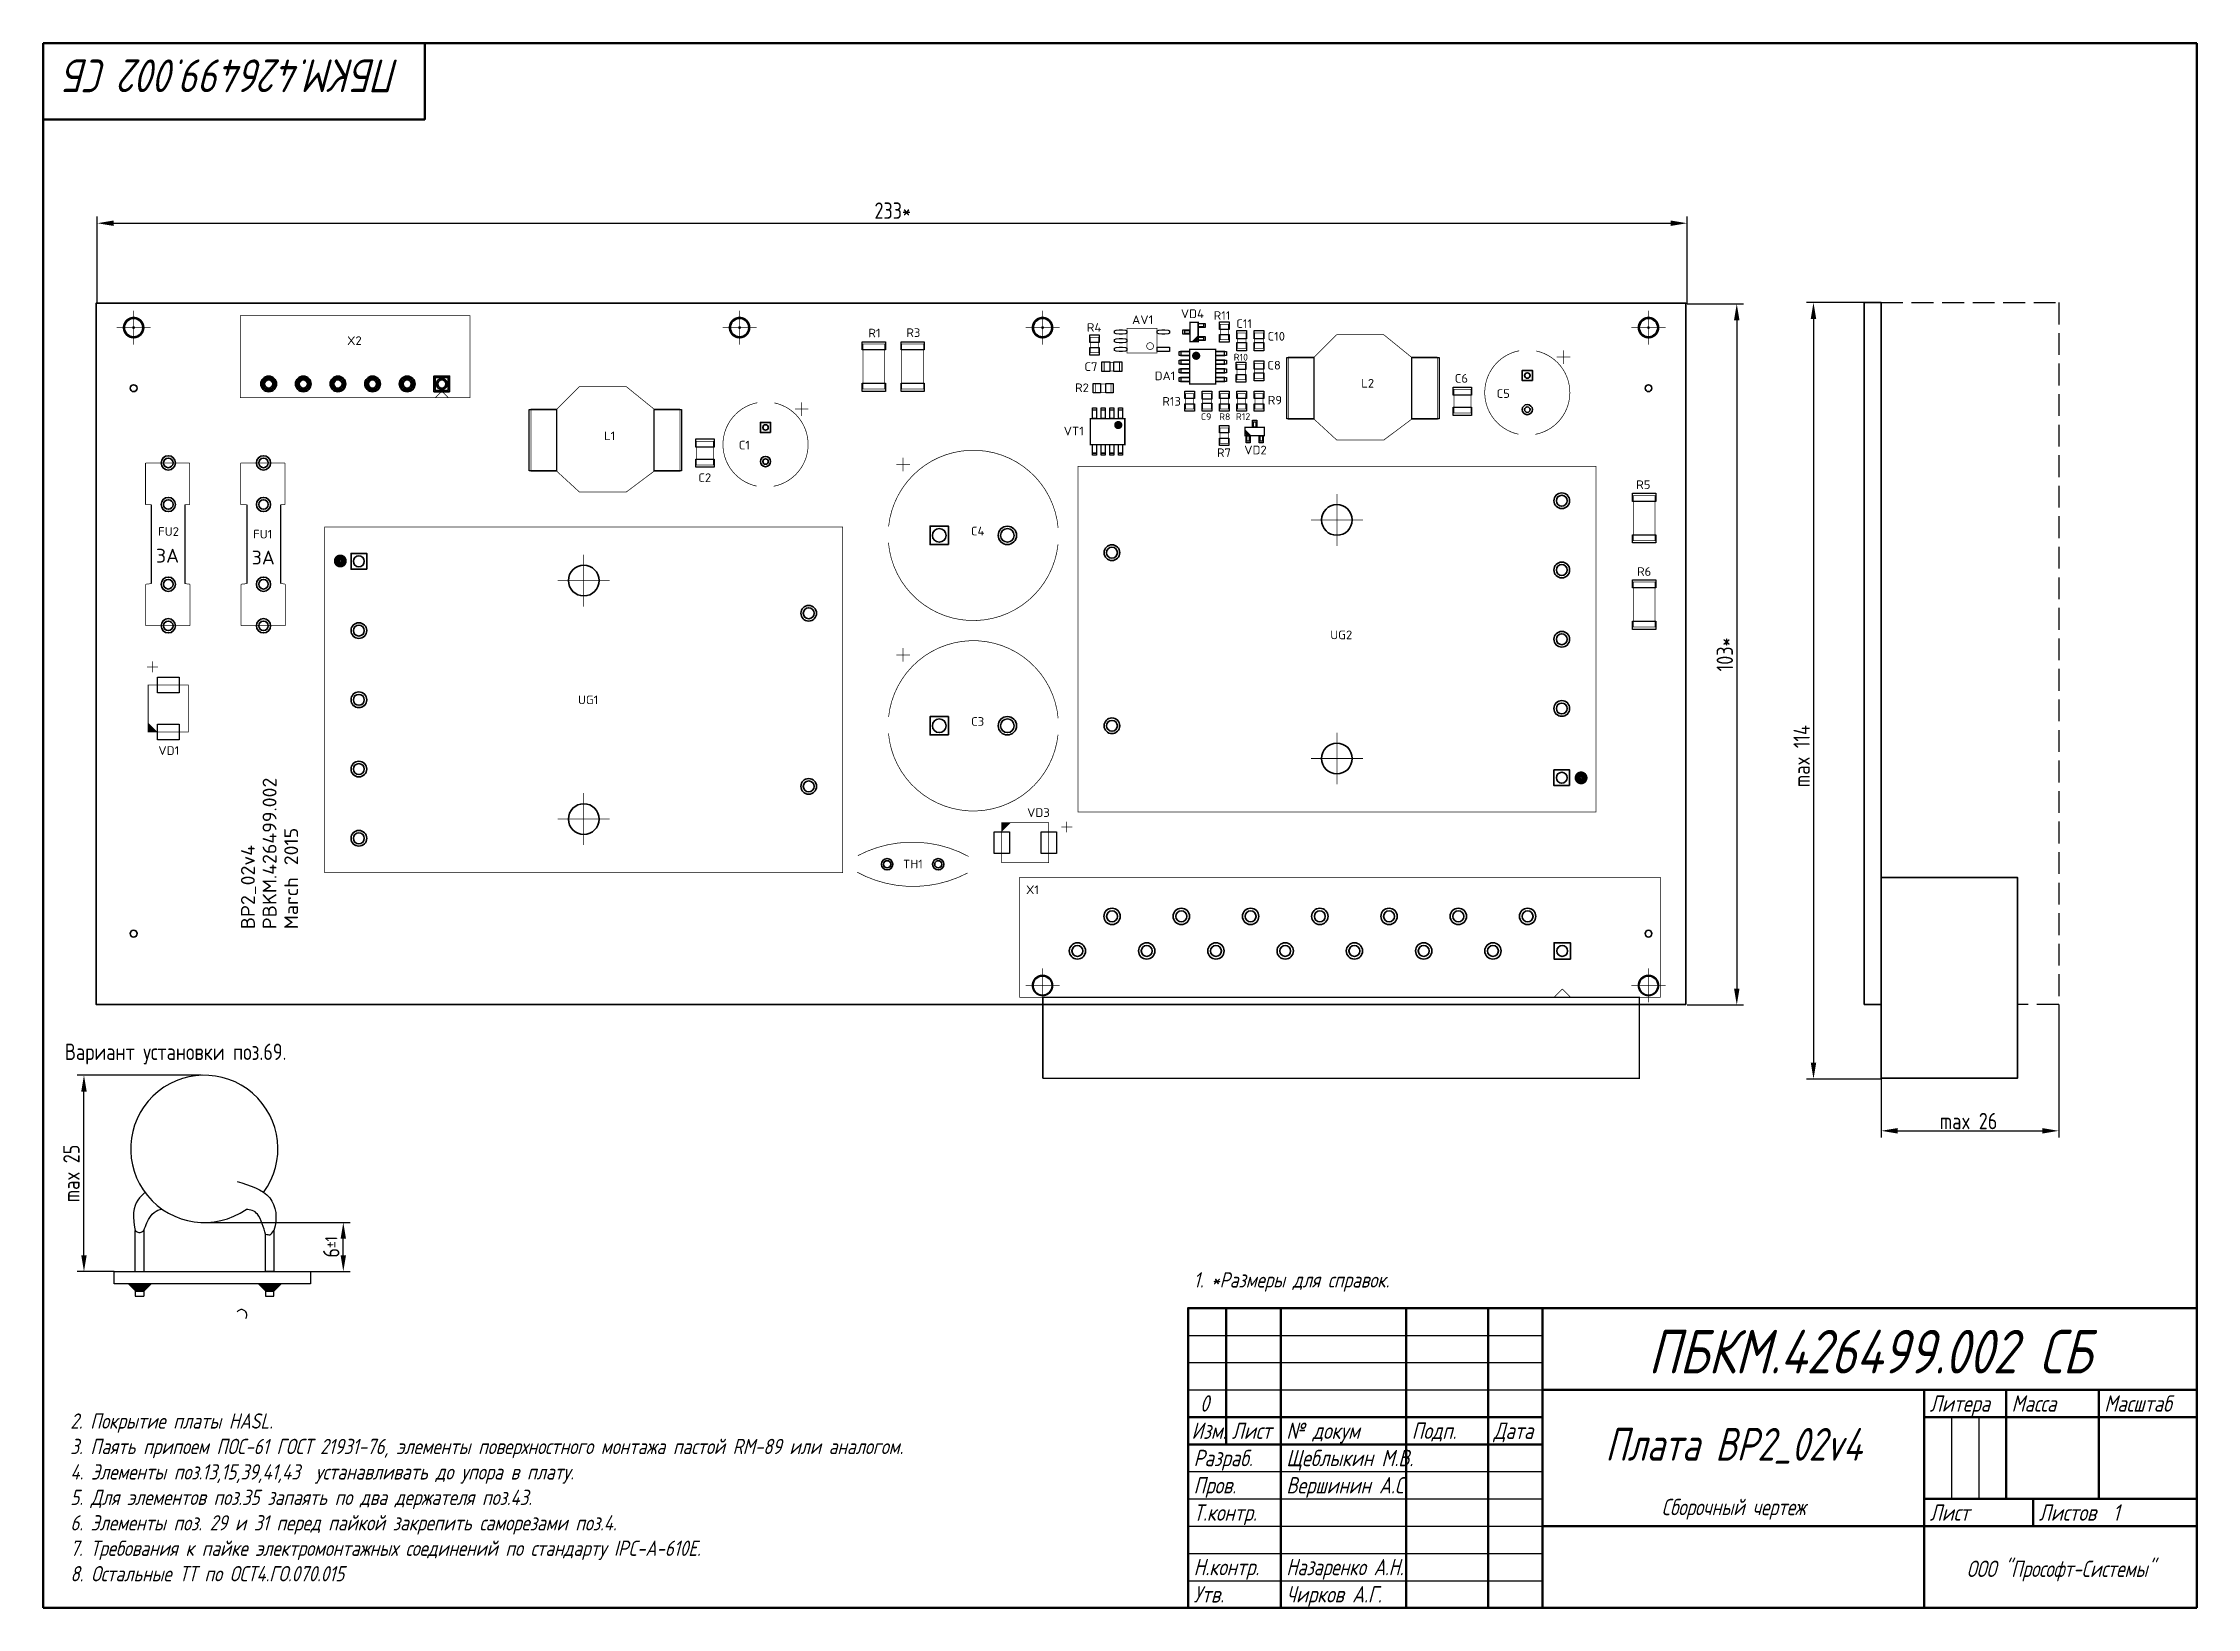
# Paper-space layout '1' of a CAD drawing. Header units: millimetres. Extents: x 20 to 415, y 5 to 292.
# The model-space entities are those that its viewports show. They can reach past a viewport. Long polylines and large blocks are cut down to what shows.
import ezdxf
from ezdxf.enums import TextEntityAlignment as Align

# ---------------------------------------------------------------- set-up
doc = ezdxf.new("R2010")
doc.units = ezdxf.units.MM
doc.linetypes.add('GOST2.303 4', pattern=[7, 5, -2, 0])
doc.layers.get('0').update_dxf_attribs({"color": 250})
for name, color, linetype, lineweight in [('BOARD', 173, 'Continuous', 35), ('BOTTOM', 7, 'Continuous', 35), ('Основной', 105, 'Continuous', 50), ('РАЗМЕРЫ', 7, 'Continuous', 25), ('СИМВОЛЫ', 7, 'Continuous', 25)]:
    doc.layers.add(name, color=color, linetype=linetype, lineweight=lineweight)
doc.layers.add('TOP', color=7, linetype='Continuous')
doc.layers.add('Видовой экран', color=3, linetype='Continuous')
doc.layers.get('Видовой экран').freeze()
doc.styles.get("Standard").update_dxf_attribs({"font": 'txt.shx'})
doc.styles.add('ГОСТ 2.304', font='CS_Gost2304.shx')
doc.styles.add('ГОСТ А', font='', dxfattribs={"oblique": 15})
doc.styles.get('ГОСТ А').set_extended_font_data('GOST 2.304 type A')
doc.dimstyles.new('ЕСКД', dxfattribs={"dimscale": 0, "dimtxt": 3, "dimasz": 3, "dimexe": 1.25, "dimexo": 0, "dimtad": 1, "dimtoh": 1, "dimdec": 1, "dimrnd": 0.5, "dimtxsty": 'ГОСТ 2.304', "dimcen": 5, "dimadec": 3, "dimazin": 2, "dimtfac": 0.75, "dimtdec": 4, "dimtmove": 1, "dimatfit": 3, "dimfxl": 1, "dimtolj": 1, "dimarcsym": 0})

psp = doc.layouts.new('1')

# ---------------------------------------------------------------- texts
at = {"style": 'ГОСТ А', "oblique": 15}
for s, p in [('Литера', (366, 40.99)), ('Масса', (381, 40.99)), ('Масштаб', (398, 40.99)), ('Изм.', (230.61, 35.99)), ('Лист', (238, 35.99)), ('№ докум', (248, 35.99)), ('Подп.', (271, 35.99)), ('Дата', (286, 35.99)), ('Разраб.', (231, 30.99)), ('Щеблыкин М.В.', (248, 30.99)), ('Пров.', (231, 25.99)), ('Вершинин А.С.', (248, 25.99)), ('Т.контр.', (231, 20.99)), ('Лист  ', (366, 20.99)), ('Листов  1', (386, 20.99)), ('Н.контр.', (231, 10.99)), ('Утв.', (231, 5.99)), ('Чирков А.Г.', (248, 6))]:
    psp.add_text(s, height=3, dxfattribs=at).set_placement(p)
at = {"style": 'ГОСТ А', "oblique": 15, "width": 0.95}
for s, height, p in [('Плата BP2_02v4', 6, (330, 32)), ('Сборочный чертеж', 3, (330, 22)), ('ООО "Прософт-Системы"', 3, (390, 10.67))]:
    psp.add_text(s, height=height, dxfattribs=at).set_placement(p, align=Align.CENTER)
psp.add_text('Назаренко А.Н.', height=3, dxfattribs=at).set_placement((248, 10.99))
at = {"char_height": 2.8, "attachment_point": 7, "style": 'ГОСТ А'}
for s, insert, width in [('{\\FCS_Gost2304|c0;1. *Размеры для справок.\\P}', (231, 63), 178), ('{\\FCS_Gost2304|c0;2. Покрытие платы HASL.\\P3. Паять припоем ПОС-61 ГОСТ 21931-76, элементы поверхностного монтажа пастой RM-89 или аналогом.\\P4. Элементы поз.13,15,39,41,43  устанавливать до упора в плату.\\P5. Для элементов поз.35 запаять по два держателя поз.43.\\P6. Элементы поз. 29 и 31 перед пайкой закрепить саморезами поз.4. \\P7. Требования к пайке электромонтажных соединений по стандарту IPC-A-610E.\\P8. Остальные ТТ по ОСТ4.ГО.070.015}', (25, 9.87), 205.2678)]:
    psp.add_mtext(s, dxfattribs=dict(at, insert=insert, width=width))
at = {"layer": 'СИМВОЛЫ', "insert": (23.99, 108.49), "char_height": 3, "width": 67, "attachment_point": 1, "style": 'ГОСТ 2.304'}
psp.add_mtext('Вариант установки поз.69.', dxfattribs=at)

msp = doc.modelspace()

# ---------------------------------------------------------------- texts
at = {"layer": 'TOP', "width": 1.019685}
for s, height, p in [('AV1', 1.27, (1234.42, -2715.84)), ('VD4', 1.27, (1241.73, -2714.95)), ('R11', 1.27, (1246.07, -2715.22)), ('R1', 1.27, (1195.07, -2717.79)), ('R3', 1.27, (1200.78, -2717.73)), ('R4', 1.27, (1227.3, -2716.97)), ('C11', 1.27, (1249.32, -2716.41)), ('C10', 1.27, (1254.03, -2718.27)), ('X2', 1.27, (1118.78, -2718.9)), ('C7', 1.27, (1226.84, -2722.72)), ('DA1', 1.27, (1237.7, -2724.07)), ('C8', 1.27, (1253.71, -2722.51)), ('R2', 1.27, (1225.52, -2725.82)), ('L2', 1.27, (1267.44, -2725.16)), ('C6', 1.27, (1281.19, -2724.44)), ('C5', 1.27, (1287.33, -2726.67)), ('R13', 1.27, (1238.67, -2727.81)), ('R9', 1.27, (1253.83, -2727.64)), ('C9', 1, (1243.74, -2729.93)), ('R12', 1, (1249.15, -2729.91)), ('L1', 1.27, (1156.24, -2732.87)), ('C1', 1.27, (1175.99, -2734.23)), ('VT1', 1.27, (1224.32, -2732.17)), ('R7', 1.27, (1246.35, -2735.34)), ('VD2', 1.27, (1250.98, -2734.95)), ('C2', 1.27, (1170.18, -2739.01)), ('R5', 1.27, (1307.88, -2740.04)), ('FU2', 1.27, (1091.51, -2746.91)), ('FU1', 1.27, (1105.33, -2747.3)), ('C4', 1.27, (1210.22, -2746.84)), ('R6', 1.27, (1308, -2752.78)), ('UG2', 1.27, (1263.56, -2762.08)), ('UG1', 1.27, (1153.07, -2771.61)), ('C3', 1.27, (1210.22, -2774.78)), ('VD1', 1.27, (1091.54, -2779.05)), ('VD3', 1.27, (1219.14, -2788.15)), ('TH1', 1.27, (1200.72, -2795.71)), ('X1', 1.27, (1218.27, -2799.47))]:
    msp.add_text(s, height=height, dxfattribs=at).set_placement(p, align=Align.CENTER)
at = {"layer": 'TOP'}
for s, p in [('R10', (1248.83, -2721.2)), ('R8', (1246.47, -2729.94))]:
    msp.add_text(s, height=1, dxfattribs=at).set_placement(p, align=Align.CENTER)
for p in [(1089.66, -2750.84), (1103.71, -2751.11)]:
    msp.add_text('3A', height=2.032, dxfattribs=at).set_placement(p)
for s, p in [('PBKM.426499.002', (1107.35, -2804.63)), ('March 2015', (1110.52, -2804.63)), ('BP2_02v4', (1104.17, -2804.63))]:
    msp.add_text(s, height=2.032, rotation=90, dxfattribs=at).set_placement(p)

# ---------------------------------------------------------------- blocks, each defined once
blk = doc.blocks.new('*D1159')
at = {"layer": 'Defpoints', "color": 0}
for p in [(321.49, 258.96), (29.93, 244.17), (321.49, 244.17)]:
    blk.add_point(p, dxfattribs=at)
at = {"layer": 'РАЗМЕРЫ', "color": 0, "lineweight": -2}
for p, q in [((29.93, 244.17), (29.93, 260.21)), ((32.93, 258.96), (318.49, 258.96)), ((321.49, 244.17), (321.49, 260.21))]:
    blk.add_line(p, q, dxfattribs=at)
at = {"layer": 'РАЗМЕРЫ', "color": 0}
for points in [[(32.93, 259.46), (32.93, 258.46), (29.93, 258.96)], [(318.49, 258.46), (318.49, 259.46), (321.49, 258.96)]]:
    blk.add_solid(points, dxfattribs=at)
at = {"layer": 'РАЗМЕРЫ', "color": 0, "insert": (175.82, 261.27), "char_height": 3, "attachment_point": 5, "style": 'ГОСТ 2.304'}
blk.add_mtext('\\A1;233*', dxfattribs=at)
blk = doc.blocks.new('*D1163')
at = {"layer": 'Defpoints', "color": 0}
for p in [(321.49, 244.17), (321.49, 115.58), (330.61, 115.58)]:
    blk.add_point(p, dxfattribs=at)
at = {"layer": 'РАЗМЕРЫ', "color": 0, "lineweight": -2}
for p, q in [((321.49, 244.17), (331.86, 244.17)), ((330.61, 241.17), (330.61, 118.58)), ((321.49, 115.58), (331.86, 115.58))]:
    blk.add_line(p, q, dxfattribs=at)
at = {"layer": 'РАЗМЕРЫ', "color": 0}
for points in [[(331.11, 241.17), (330.11, 241.17), (330.61, 244.17)], [(330.11, 118.58), (331.11, 118.58), (330.61, 115.58)]]:
    blk.add_solid(points, dxfattribs=at)
at = {"layer": 'РАЗМЕРЫ', "color": 0, "insert": (328.42, 179.87), "char_height": 3, "attachment_point": 5, "rotation": 90, "style": 'ГОСТ 2.304'}
blk.add_mtext('\\A1;103*', dxfattribs=at)
blk = doc.blocks.new('Decimal')
at = {"style": 'ГОСТ А', "oblique": 15}
blk.add_text('ПБКМ.426499.002 СБ', height=8, dxfattribs=at).set_placement((0, 0), align=Align.CENTER)
blk = doc.blocks.new('rev')
at = {"style": 'ГОСТ А', "oblique": 15}
blk.add_text('0', height=3, dxfattribs=at).set_placement((0, 0), align=Align.CENTER)
blk = doc.blocks.new('*D1327')
at = {"layer": 'Defpoints', "color": 0}
for p in [(353.97, 244.42), (344.68, 102), (357, 102)]:
    blk.add_point(p, dxfattribs=at)
at = {"layer": 'РАЗМЕРЫ', "color": 0, "lineweight": -2}
for p, q in [((353.97, 244.42), (343.43, 244.42)), ((344.68, 241.42), (344.68, 105)), ((357, 102), (343.43, 102))]:
    blk.add_line(p, q, dxfattribs=at)
at = {"layer": 'РАЗМЕРЫ', "color": 0}
for points in [[(345.18, 241.42), (344.18, 241.42), (344.68, 244.42)], [(344.18, 105), (345.18, 105), (344.68, 102)]]:
    blk.add_solid(points, dxfattribs=at)
at = {"layer": 'РАЗМЕРЫ', "color": 0, "insert": (342.51, 161.22), "char_height": 3, "attachment_point": 5, "rotation": 90, "style": 'ГОСТ 2.304'}
blk.add_mtext('\\A1;max 114', dxfattribs=at)
blk = doc.blocks.new('*D1328')
at = {"layer": 'Defpoints', "color": 0}
for p in [(357.09, 115.42), (389.65, 115.67), (389.65, 92.5)]:
    blk.add_point(p, dxfattribs=at)
at = {"layer": 'РАЗМЕРЫ', "color": 0, "lineweight": -2}
for p, q in [((357.09, 115.42), (357.09, 91.25)), ((389.65, 115.67), (389.65, 91.25)), ((360.09, 92.5), (386.65, 92.5))]:
    blk.add_line(p, q, dxfattribs=at)
at = {"layer": 'РАЗМЕРЫ', "color": 0}
for points in [[(360.09, 93), (360.09, 92), (357.09, 92.5)], [(386.65, 92), (386.65, 93), (389.65, 92.5)]]:
    blk.add_solid(points, dxfattribs=at)
at = {"layer": 'РАЗМЕРЫ', "color": 0, "insert": (373.12, 94.29), "char_height": 3, "attachment_point": 5, "style": 'ГОСТ 2.304'}
blk.add_mtext('\\A1;max 26', dxfattribs=at)
blk = doc.blocks.new('*D1332')
at = {"layer": 'Defpoints', "color": 0}
for p in [(27.5, 102.68), (48.97, 102.68), (33.06, 66.69)]:
    blk.add_point(p, dxfattribs=at)
at = {"layer": 'РАЗМЕРЫ', "color": 0, "lineweight": -2}
for p, q in [((48.97, 102.68), (26.25, 102.68)), ((27.5, 69.69), (27.5, 99.68)), ((33.06, 66.69), (26.25, 66.69))]:
    blk.add_line(p, q, dxfattribs=at)
at = {"layer": 'РАЗМЕРЫ', "color": 0}
for points in [[(28, 99.68), (27, 99.68), (27.5, 102.68)], [(27, 69.69), (28, 69.69), (27.5, 66.69)]]:
    blk.add_solid(points, dxfattribs=at)
at = {"layer": 'РАЗМЕРЫ', "color": 0, "insert": (25.2, 84.68), "char_height": 3, "attachment_point": 5, "rotation": 90, "style": 'ГОСТ 2.304'}
blk.add_mtext('\\A1;max 25', dxfattribs=at)
blk = doc.blocks.new('*D1333')
at = {"layer": 'Defpoints', "color": 0}
for p in [(49.5, 75.69), (75.06, 75.69), (69.06, 66.69)]:
    blk.add_point(p, dxfattribs=at)
at = {"layer": 'РАЗМЕРЫ', "color": 0, "lineweight": -2}
for p, q in [((49.5, 75.69), (76.31, 75.69)), ((75.06, 69.69), (75.06, 72.69)), ((69.06, 66.69), (76.31, 66.69))]:
    blk.add_line(p, q, dxfattribs=at)
at = {"layer": 'РАЗМЕРЫ', "color": 0}
for points in [[(75.56, 72.69), (74.56, 72.69), (75.06, 75.69)], [(74.56, 69.69), (75.56, 69.69), (75.06, 66.69)]]:
    blk.add_solid(points, dxfattribs=at)
at = {"layer": 'РАЗМЕРЫ', "color": 0, "insert": (72.85, 71.19), "char_height": 3, "attachment_point": 5, "rotation": 90, "style": 'ГОСТ 2.304'}
blk.add_mtext('\\A1;6{\\H2.250000;%%p1}', dxfattribs=at)
blk = doc.blocks.new('FIGURE_CIRCLE')
blk.add_circle((0, 0), 0.5)
blk = doc.blocks.new('FIGURE_SQUARE')
blk.add_lwpolyline([(-0.5, -0.5), (-0.5, 0.5), (0.5, 0.5), (0.5, -0.5)], close=True)
blk = doc.blocks.new('FIGURE_OBLONG')
blk.add_lwpolyline([(-0.5, -0.125), (-0.5, 0.125), (-0.416, 0.375), (-0.25, 0.5), (0.25, 0.5), (0.416, 0.375), (0.5, 0.125), (0.5, -0.125), (0.416, -0.375), (0.25, -0.5), (-0.25, -0.5), (-0.416, -0.375)], close=True)

# ---------------------------------------------------------------- dimensions: what is measured, and where the dimension line sits
at = {"layer": 'РАЗМЕРЫ'}
for base, p1, p2, text, picture, middle in [((321.49, 258.96), (29.93, 244.17), (321.49, 244.17), '<>*', '*D1159', (175.82, 258.96)), ((389.65, 92.5), (357.09, 115.42), (389.65, 115.67), 'max <>', '*D1328', (373.12, 92))]:
    dim = psp.add_linear_dim(base=base, p1=p1, p2=p2, text=text, dimstyle='ЕСКД', override={"dimscale": 1, "dimlfac": 0.8, "dimtxsty": 'ГОСТ 2.304', "dimsah": 1, "dimtolj": 1}, dxfattribs=at)
    dim.commit()
    dim.dimension.update_dxf_attribs({"geometry": picture, "text_midpoint": middle, "dimtype": 160})
for base, p1, p2, text, picture, middle in [((330.61, 115.58), (321.49, 244.17), (321.49, 115.58), '<>*', '*D1163', (330.61, 179.87)), ((344.68, 102), (353.97, 244.42), (357, 102), 'max <>', '*D1327', (344.68, 161.22))]:
    dim = psp.add_linear_dim(base=base, p1=p1, p2=p2, angle=90, text=text, dimstyle='ЕСКД', override={"dimscale": 1, "dimlfac": 0.8, "dimtxsty": 'ГОСТ 2.304', "dimsah": 1, "dimtolj": 1}, dxfattribs=at)
    dim.commit()
    dim.dimension.update_dxf_attribs({"geometry": picture, "text_midpoint": middle, "dimtype": 160})
dim = psp.add_linear_dim(base=(27.5, 102.68), p1=(33.06, 66.69), p2=(48.97, 102.68), angle=90, text='max 25', dimstyle='ЕСКД', override={"dimscale": 1, "dimlfac": 0.666667, "dimtxsty": 'ГОСТ 2.304', "dimsah": 1, "dimtolj": 1}, dxfattribs=at)
dim.commit()
dim.dimension.update_dxf_attribs({"geometry": '*D1332', "text_midpoint": (25.2, 84.68)})
dim = psp.add_linear_dim(base=(75.06, 75.69), p1=(69.06, 66.69), p2=(49.5, 75.69), angle=90, dimstyle='ЕСКД', override={"dimscale": 1, "dimlfac": 0.666667, "dimtxsty": 'ГОСТ 2.304', "dimsah": 1, "dimtol": 1, "dimlim": 0, "dimtp": 1, "dimtm": 1, "dimtdec": 1, "dimtolj": 1}, dxfattribs=at)
dim.commit()
dim.dimension.update_dxf_attribs({"geometry": '*D1333', "text_midpoint": (72.85, 71.19)})

# ---------------------------------------------------------------- hatches: boundary and pattern name
at = {"layer": 'СИМВОЛЫ'}
for points in [[(1260.61, -2926.5), (1261.61, -2927.5), (1262.61, -2927.5), (1263.61, -2926.5)], [(1276.5, -2926.5), (1277.5, -2927.5), (1278.5, -2927.5), (1279.5, -2926.5)]]:
    msp.add_hatch(color=256, dxfattribs=at).paths.add_polyline_path(points)

# ---------------------------------------------------------------- linework, layer by layer
at = {"layer": 'BOARD', "linetype": 'Continuous'}
for p, q in [((1340.27, -2815.66), (1340.27, -2712.66)), ((1342.77, -2712.66), (1340.27, -2712.66)), ((1342.77, -2815.66), (1342.77, -2712.66)), ((1342.77, -2815.66), (1340.27, -2815.66))]:
    msp.add_line(p, q, dxfattribs=at)
at = {"layer": 'BOARD'}
msp.add_lwpolyline([(1314.14, -2815.66), (1080.89, -2815.66), (1080.89, -2712.79), (1314.14, -2712.79)], close=True, dxfattribs=at)
at = {"layer": 'BOTTOM', "linetype": 'GOST2.303 4', "lineweight": 25}
for p, q in [((1342.77, -2712.66), (1368.82, -2712.68)), ((1368.82, -2712.68), (1368.82, -2815.66)), ((1368.82, -2815.66), (1362.77, -2815.66))]:
    msp.add_line(p, q, dxfattribs=at)
at = {"layer": 'BOTTOM', "const_width": 0.2}
for points in [[(1086.39, -2714.86, 1), (1086.39, -2717.86, 1), (1086.39, -2714.86)], [(1175.29, -2714.86, 1), (1175.29, -2717.86, 1), (1175.29, -2714.86)], [(1219.74, -2714.86, 1), (1219.74, -2717.86, 1), (1219.74, -2714.86)], [(1308.64, -2714.86, 1), (1308.64, -2717.86, 1), (1308.64, -2714.86)]]:
    msp.add_lwpolyline(points, format="xyb", dxfattribs=at)
at = {"layer": 'BOTTOM', "const_width": 0.1}
for points in [[(1086.39, -2718.86), (1086.39, -2713.86)], [(1175.29, -2718.86), (1175.29, -2713.86)], [(1219.74, -2718.86), (1219.74, -2713.86)], [(1308.64, -2718.86), (1308.64, -2713.86)], [(1083.89, -2716.36), (1088.89, -2716.36)], [(1172.79, -2716.36), (1177.79, -2716.36)], [(1217.24, -2716.36), (1222.24, -2716.36)], [(1306.14, -2716.36), (1311.14, -2716.36)]]:
    msp.add_lwpolyline(points, dxfattribs=at)
at = {"layer": 'BOTTOM'}
msp.add_lwpolyline([(1342.77, -2797.02), (1362.77, -2797.02), (1362.77, -2826.5), (1342.77, -2826.5)], close=True, dxfattribs=at)
at = {"layer": 'TOP'}
for p, q in [((1088.97, -2742.35), (1088.97, -2753.92)), ((1093.89, -2742.35), (1093.89, -2753.92)), ((1102.99, -2742.35), (1102.99, -2753.92)), ((1107.95, -2742.35), (1107.95, -2753.92)), ((1088.97, -2753.92), (1088.97, -2753.92))]:
    msp.add_line(p, q, dxfattribs=at)
for points, const_width in [([(1086.39, -2714.86, 1), (1086.39, -2717.86, 1), (1086.39, -2714.86)], 0.2), ([(1175.29, -2714.86, 1), (1175.29, -2717.86, 1), (1175.29, -2714.86)], 0.2), ([(1219.74, -2714.86, 1), (1219.74, -2717.86, 1), (1219.74, -2714.86)], 0.2), ([(1308.64, -2714.86, 1), (1308.64, -2717.86, 1), (1308.64, -2714.86)], 0.2), ([(1235.52, -2718.57, 1), (1235.52, -2719.57, 1), (1235.52, -2718.57)], 0.1), ([(1242.28, -2720.19, 1), (1242.28, -2720.79, 1), (1242.28, -2720.19)], 0.6), ([(1289.67, -2719.75, 0.816986), (1289.56, -2732)], 0.1), ([(1292.05, -2732.02, 0.816986), (1292.16, -2719.78)], 0.1), ([(1177.91, -2727.37, 0.816986), (1177.8, -2739.62)], 0.1), ([(1180.29, -2739.64, 0.816986), (1180.4, -2727.4)], 0.1), ([(1230.85, -2730.35, 1), (1230.85, -2730.95, 1), (1230.85, -2730.35)], 0.6), ([(1222.03, -2745.76, 0.908344), (1197.15, -2745.54)], 0.1), ([(1197.13, -2747.93, 0.908344), (1222.01, -2748.15)], 0.1), ([(1116.71, -2750.1, 1), (1116.71, -2751.1, 1), (1116.71, -2750.1)], 0.9), ([(1222.03, -2773.7, 0.908344), (1197.15, -2773.48)], 0.1), ([(1197.13, -2775.87, 0.908344), (1222.01, -2776.09)], 0.1), ([(1298.75, -2781.92, 1), (1298.75, -2782.92, 1), (1298.75, -2781.92)], 0.9), ([(1208.88, -2793.95, 0.251003), (1192.64, -2793.83)], 0.1), ([(1192.51, -2796.25, 0.251006), (1208.74, -2796.38)], 0.1), ([(1219.74, -2811.38, 1), (1219.74, -2814.38, 1), (1219.74, -2811.38)], 0.2), ([(1308.64, -2811.38, 1), (1308.64, -2814.38, 1), (1308.64, -2811.38)], 0.2)]:
    msp.add_lwpolyline(points, format="xyb", dxfattribs=dict(at, const_width=const_width))
for points, const_width in [([(1086.39, -2718.86), (1086.39, -2713.86)], 0.1), ([(1135.74, -2714.62), (1135.74, -2726.62), (1102.06, -2726.62), (1102.06, -2714.62), (1135.74, -2714.62), (1135.74, -2726.62), (1102.06, -2726.62)], 0.1), ([(1175.29, -2718.86), (1175.29, -2713.86)], 0.1), ([(1219.74, -2718.86), (1219.74, -2713.86)], 0.1), ([(1308.64, -2718.86), (1308.64, -2713.86)], 0.1), ([(1083.89, -2716.36), (1088.89, -2716.36)], 0.1), ([(1172.79, -2716.36), (1177.79, -2716.36)], 0.1), ([(1217.24, -2716.36), (1222.24, -2716.36)], 0.1), ([(1236.55, -2716.47), (1236.55, -2720.07), (1232.15, -2720.07), (1232.15, -2716.47), (1236.55, -2716.47)], 0.1), ([(1241.37, -2715.6), (1241.37, -2716.8), (1240.57, -2716.8), (1240.57, -2717.2), (1241.37, -2717.2), (1241.37, -2718.4), (1242.57, -2718.4), (1242.57, -2715.6), (1241.37, -2715.6)], 0.2), ([(1241.37, -2717.2), (1241.37, -2716.8)], 0.2), ([(1242.57, -2717.6), (1241.77, -2718.4)], 0.2), ([(1242.57, -2716.2), (1243.37, -2716.2), (1243.37, -2715.8), (1242.57, -2715.8)], 0.2), ([(1245.81, -2715.87), (1247.01, -2715.87), (1247.01, -2718.12), (1245.81, -2718.12), (1245.81, -2715.87)], 0.1), ([(1248.33, -2717.14), (1249.58, -2717.14), (1249.58, -2719.39), (1248.33, -2719.39), (1248.33, -2717.14)], 0.1), ([(1250.87, -2717.14), (1252.12, -2717.14), (1252.12, -2719.39), (1250.87, -2719.39), (1250.87, -2717.14)], 0.1), ([(1277.66, -2720.75), (1277.65, -2729.83), (1273.84, -2729.83), (1269.78, -2732.87), (1262.92, -2732.87), (1259.62, -2729.83), (1255.81, -2729.83), (1255.81, -2720.68), (1259.62, -2720.68), (1262.92, -2717.38)], 0.1), ([(1262.92, -2717.38), (1269.78, -2717.38)], 0.1), ([(1269.78, -2717.38), (1273.84, -2720.68), (1277.65, -2720.68)], 0.1), ([(1306.14, -2716.36), (1311.14, -2716.36)], 0.1), ([(1193.38, -2718.78), (1196.58, -2718.78), (1196.58, -2725.38), (1193.38, -2725.38), (1193.38, -2718.78)], 0.1), ([(1202.29, -2725.38), (1199.09, -2725.38), (1199.09, -2718.78), (1202.29, -2718.78), (1202.29, -2725.38)], 0.1), ([(1227.96, -2720.03), (1226.76, -2720.03), (1226.76, -2717.78), (1227.96, -2717.78), (1227.96, -2720.03)], 0.1), ([(1241.33, -2719.86), (1240.06, -2719.86), (1240.06, -2720.49), (1241.33, -2720.49)], 0.2), ([(1241.33, -2719.54), (1245.14, -2719.54), (1245.14, -2724.62), (1241.33, -2724.62), (1241.33, -2719.54)], 0.2), ([(1241.97, -2718.4), (1242.57, -2717.8), (1243.37, -2717.8), (1243.37, -2718.2), (1242.57, -2718.2)], 0.2), ([(1242.57, -2718), (1242.17, -2718.4)], 0.2), ([(1245.14, -2719.86), (1246.41, -2719.86), (1246.41, -2720.49), (1245.14, -2720.49)], 0.2), ([(1296.16, -2719.69), (1296.16, -2721.69)], 0.1), ([(1228.78, -2722.7), (1228.78, -2721.45), (1231.03, -2721.45), (1231.03, -2722.7), (1228.78, -2722.7)], 0.1), ([(1241.33, -2721.13), (1240.06, -2721.13), (1240.06, -2721.76), (1241.33, -2721.76)], 0.2), ([(1241.33, -2722.4), (1240.06, -2722.4), (1240.06, -2723.03), (1241.33, -2723.03)], 0.2), ([(1245.14, -2721.13), (1246.41, -2721.13), (1246.41, -2721.76), (1245.14, -2721.76)], 0.2), ([(1245.14, -2722.4), (1246.41, -2722.4), (1246.41, -2723.03), (1245.14, -2723.03)], 0.2), ([(1248.27, -2721.76), (1249.47, -2721.76), (1249.47, -2724.01), (1248.27, -2724.01), (1248.27, -2721.76)], 0.1), ([(1250.87, -2721.59), (1252.12, -2721.59), (1252.12, -2723.84), (1250.87, -2723.84), (1250.87, -2721.59)], 0.1), ([(1295.16, -2720.69), (1297.16, -2720.69)], 0.1), ([(1166.53, -2728.37), (1166.53, -2737.45), (1162.72, -2737.45), (1158.65, -2740.49), (1151.8, -2740.49), (1148.49, -2737.45), (1144.68, -2737.45), (1144.68, -2728.3), (1148.49, -2728.3), (1151.8, -2725)], 0.1), ([(1151.8, -2725), (1158.65, -2725)], 0.1), ([(1158.65, -2725), (1162.72, -2728.3), (1166.53, -2728.3)], 0.1), ([(1229.76, -2724.65), (1229.76, -2725.85), (1227.51, -2725.85), (1227.51, -2724.65), (1229.76, -2724.65)], 0.1), ([(1241.33, -2723.67), (1240.06, -2723.67), (1240.06, -2724.3), (1241.33, -2724.3)], 0.2), ([(1245.14, -2723.67), (1246.41, -2723.67), (1246.41, -2724.3), (1245.14, -2724.3)], 0.2), ([(1282.59, -2728.88), (1280.09, -2728.88), (1280.09, -2725.43), (1282.59, -2725.43), (1282.59, -2728.88)], 0.1), ([(1131.6, -2725.67), (1130.65, -2726.62)], 0.1), ([(1130.65, -2726.62), (1132.55, -2726.62)], 0.1), ([(1132.55, -2726.62), (1131.6, -2725.67)], 0.1), ([(1184.4, -2727.31), (1184.4, -2729.31)], 0.1), ([(1240.73, -2726.03), (1241.93, -2726.03), (1241.93, -2728.28), (1240.73, -2728.28), (1240.73, -2726.03)], 0.1), ([(1244.5, -2728.28), (1243.25, -2728.28), (1243.25, -2726.03), (1244.5, -2726.03), (1244.5, -2728.28)], 0.1), ([(1247.01, -2728.28), (1245.81, -2728.28), (1245.81, -2726.03), (1247.01, -2726.03), (1247.01, -2728.28)], 0.1), ([(1248.35, -2726.03), (1249.55, -2726.03), (1249.55, -2728.28), (1248.35, -2728.28), (1248.35, -2726.03)], 0.1), ([(1252.09, -2728.28), (1250.89, -2728.28), (1250.89, -2726.03), (1252.09, -2726.03), (1252.09, -2728.28)], 0.1), ([(1183.4, -2728.31), (1185.4, -2728.31)], 0.1), ([(1231.81, -2729.7), (1231.81, -2733.51), (1226.73, -2733.51), (1226.73, -2729.7), (1231.81, -2729.7)], 0.2), ([(1227.68, -2729.7), (1227.68, -2728.43), (1227.04, -2728.43), (1227.04, -2729.7)], 0.2), ([(1228.95, -2729.7), (1228.95, -2728.43), (1228.31, -2728.43), (1228.31, -2729.7)], 0.2), ([(1230.22, -2729.7), (1230.22, -2728.43), (1229.58, -2728.43), (1229.58, -2729.7)], 0.2), ([(1231.49, -2729.7), (1231.49, -2728.43), (1230.85, -2728.43), (1230.85, -2729.7)], 0.2), ([(1252.26, -2731), (1251.06, -2731), (1251.06, -2730.2), (1250.66, -2730.2), (1250.66, -2731), (1249.46, -2731), (1249.46, -2732.2), (1252.26, -2732.2), (1252.26, -2731)], 0.2), ([(1171.46, -2736.5), (1168.96, -2736.5), (1168.96, -2733.05), (1171.46, -2733.05), (1171.46, -2736.5)], 0.1), ([(1245.78, -2731.07), (1246.98, -2731.07), (1246.98, -2733.32), (1245.78, -2733.32), (1245.78, -2731.07)], 0.1), ([(1250.26, -2732.2), (1249.46, -2731.4)], 0.2), ([(1249.46, -2731.6), (1250.06, -2732.2), (1250.06, -2733), (1249.66, -2733), (1249.66, -2732.2)], 0.2), ([(1249.86, -2732.2), (1249.46, -2731.8)], 0.2), ([(1250.66, -2731), (1251.06, -2731)], 0.2), ([(1251.66, -2732.2), (1251.66, -2733), (1252.06, -2733), (1252.06, -2732.2)], 0.2), ([(1199.28, -2737.44), (1199.28, -2735.44)], 0.1), ([(1227.68, -2733.51), (1227.68, -2734.78), (1227.04, -2734.78), (1227.04, -2733.51)], 0.2), ([(1228.95, -2733.51), (1228.95, -2734.78), (1228.31, -2734.78), (1228.31, -2733.51)], 0.2), ([(1230.22, -2733.51), (1230.22, -2734.78), (1229.58, -2734.78), (1229.58, -2733.51)], 0.2), ([(1231.49, -2733.51), (1231.49, -2734.78), (1230.85, -2734.78), (1230.85, -2733.51)], 0.2), ([(1088.13, -2742.34), (1088.13, -2736.24)], 0.1), ([(1088.13, -2736.24), (1094.63, -2736.24)], 0.1), ([(1094.63, -2736.24), (1094.63, -2742.34)], 0.1), ([(1102.1, -2742.34), (1102.1, -2736.24)], 0.1), ([(1102.1, -2736.24), (1108.6, -2736.24)], 0.1), ([(1108.6, -2736.24), (1108.6, -2742.34)], 0.1), ([(1198.28, -2736.44), (1200.28, -2736.44)], 0.1), ([(1300.92, -2736.73), (1300.92, -2787.44), (1224.92, -2787.44), (1224.92, -2736.73), (1300.92, -2736.73)], 0.1), ([(1262.92, -2748.39), (1262.92, -2740.77)], 0.1), ([(1309.61, -2747.6), (1306.41, -2747.6), (1306.41, -2741), (1309.61, -2741), (1309.61, -2747.6)], 0.1), ([(1088.97, -2742.35), (1088.13, -2742.34)], 0.1), ([(1094.63, -2742.34), (1093.89, -2742.35)], 0.1), ([(1102.99, -2742.35), (1102.1, -2742.34)], 0.1), ([(1108.6, -2742.34), (1107.95, -2742.35)], 0.1), ([(1114.43, -2796.33), (1114.43, -2745.62), (1190.43, -2745.62), (1190.43, -2796.33), (1114.43, -2796.33)], 0.1), ([(1259.11, -2744.58), (1266.73, -2744.58)], 0.1), ([(1152.43, -2757.28), (1152.43, -2749.66)], 0.1), ([(1088.17, -2754.01), (1088.97, -2753.92)], 0.1), ([(1088.17, -2760.11), (1088.17, -2754.01)], 0.1), ([(1093.89, -2753.92), (1094.67, -2754.01)], 0.1), ([(1094.67, -2754.01), (1094.67, -2760.11)], 0.1), ([(1102.14, -2754.01), (1102.99, -2753.92)], 0.1), ([(1102.14, -2760.11), (1102.14, -2754.01)], 0.1), ([(1107.96, -2753.87), (1108.64, -2754.01)], 0.1), ([(1108.64, -2754.01), (1108.64, -2760.11)], 0.1), ([(1148.62, -2753.47), (1156.24, -2753.47)], 0.1), ([(1306.41, -2753.7), (1309.61, -2753.7), (1309.61, -2760.3), (1306.41, -2760.3), (1306.41, -2753.7)], 0.1), ([(1094.67, -2760.11), (1088.17, -2760.11)], 0.1), ([(1108.64, -2760.11), (1102.14, -2760.11)], 0.1), ([(1198.28, -2764.38), (1200.28, -2764.38)], 0.1), ([(1199.28, -2765.38), (1199.28, -2763.38)], 0.1), ([(1088.37, -2766.14), (1089.97, -2766.14)], 0.1), ([(1089.17, -2766.94), (1089.17, -2765.34)], 0.1), ([(1088.52, -2768.81), (1094.42, -2768.81), (1094.42, -2775.68), (1088.52, -2775.68), (1088.52, -2768.81)], 0.1), ([(1089.77, -2775.64), (1088.57, -2774.44)], 0.1), ([(1089.67, -2775.64), (1088.57, -2774.54)], 0.1), ([(1089.57, -2775.64), (1088.57, -2774.64)], 0.1), ([(1089.47, -2775.64), (1088.57, -2774.74)], 0.1), ([(1089.37, -2775.64), (1088.57, -2774.84)], 0.1), ([(1089.27, -2775.64), (1088.57, -2774.94)], 0.1), ([(1089.17, -2775.64), (1088.57, -2775.04)], 0.1), ([(1089.07, -2775.64), (1088.57, -2775.14)], 0.1), ([(1088.97, -2775.64), (1088.57, -2775.24)], 0.1), ([(1088.87, -2775.64), (1088.57, -2775.34)], 0.1), ([(1088.77, -2775.64), (1088.57, -2775.44)], 0.1), ([(1088.67, -2775.64), (1088.57, -2775.54)], 0.1), ([(1262.92, -2783.39), (1262.92, -2775.77)], 0.1), ([(1259.11, -2779.58), (1266.73, -2779.58)], 0.1), ([(1152.43, -2792.28), (1152.43, -2784.66)], 0.1), ([(1148.62, -2788.47), (1156.24, -2788.47)], 0.1), ([(1220.64, -2788.98), (1220.64, -2794.88), (1213.76, -2794.88), (1213.76, -2788.98), (1220.64, -2788.98)], 0.1), ([(1213.8, -2789.13), (1213.9, -2789.03)], 0.1), ([(1213.8, -2789.23), (1214, -2789.03)], 0.1), ([(1213.8, -2789.33), (1214.1, -2789.03)], 0.1), ([(1213.8, -2789.43), (1214.2, -2789.03)], 0.1), ([(1213.8, -2789.53), (1214.3, -2789.03)], 0.1), ([(1213.8, -2789.63), (1214.4, -2789.03)], 0.1), ([(1213.8, -2789.73), (1214.5, -2789.03)], 0.1), ([(1213.8, -2789.83), (1214.6, -2789.03)], 0.1), ([(1213.8, -2789.93), (1214.7, -2789.03)], 0.1), ([(1213.8, -2790.03), (1214.8, -2789.03)], 0.1), ([(1213.8, -2790.13), (1214.9, -2789.03)], 0.1), ([(1213.8, -2790.23), (1215, -2789.03)], 0.1), ([(1222.5, -2789.63), (1224.1, -2789.63)], 0.1), ([(1223.3, -2788.83), (1223.3, -2790.43)], 0.1), ([(1310.38, -2797.02), (1310.38, -2814.62), (1216.38, -2814.62), (1216.38, -2797.02), (1310.38, -2797.02)], 0.1), ([(1219.74, -2815.38), (1219.74, -2810.38)], 0.1), ([(1308.64, -2815.38), (1308.64, -2810.38)], 0.1), ([(1217.24, -2812.88), (1222.24, -2812.88)], 0.1), ([(1219.78, -2826.5), (1219.78, -2814.62)], 0.2), ([(1219.78, -2814.62), (1307.28, -2814.62), (1307.28, -2826.5), (1219.78, -2826.5)], 0.2), ([(1295.98, -2813.4), (1294.78, -2814.6)], 0.1), ([(1294.78, -2814.6), (1297.18, -2814.6)], 0.1), ([(1297.18, -2814.6), (1295.98, -2813.4)], 0.1), ([(1306.14, -2812.88), (1311.14, -2812.88)], 0.1)]:
    msp.add_lwpolyline(points, dxfattribs=dict(at, const_width=const_width))
at = {"layer": 'СИМВОЛЫ'}
for p, q in [((1261.56, -2925), (1261.56, -2920)), ((1261.56, -2920), (1261.56, -2920)), ((1262.61, -2920), (1262.61, -2925)), ((1278.5, -2920), (1278.5, -2925)), ((1277.5, -2925), (1277.5, -2920.42)), ((1259, -2925), (1283, -2925)), ((1259, -2926.5), (1259, -2925)), ((1261.56, -2925), (1262.61, -2925)), ((1278.5, -2925), (1277.5, -2925)), ((1283, -2925), (1283, -2926.5)), ((1283, -2926.5), (1259, -2926.5)), ((1261.56, -2926.5), (1261.56, -2928)), ((1261.56, -2928), (1262.61, -2928)), ((1262.61, -2926.5), (1262.61, -2928)), ((1277.5, -2926.5), (1277.5, -2928)), ((1277.5, -2928), (1278.5, -2928)), ((1278.5, -2928), (1278.5, -2926.5))]:
    msp.add_line(p, q, dxfattribs=at)
msp.add_ellipse((1270, -2910), major_axis=(9, 0), ratio=1, start_param=5.650744, end_param=11.599745, dxfattribs=at)
for points, knots in [([(1274, -2914), (1275.56, -2914.46), (1278.54, -2915.34), (1279, -2918.44), (1278.5, -2920), (1278.5, -2920)], [0, 0, 0, 0, 4.472135, 8.503264, 8.503265, 8.503265, 8.503265, 8.503265]), ([(1262.75, -2915.34), (1262.51, -2915.53), (1261.65, -2916.34), (1261.08, -2917.72), (1261.53, -2919.87), (1261.56, -2920)], [3.536995, 3.536995, 3.536995, 3.536995, 4.472135, 7.021644, 7.190312, 7.190312, 7.190312, 7.190312]), ([(1262.61, -2920), (1262.73, -2919.68), (1263.37, -2917.91), (1264.16, -2917.44), (1264.84, -2917.38)], [8.681463, 8.681463, 8.681463, 8.681463, 9.142965, 11.056944, 11.056944, 11.056944, 11.056944]), ([(1264.84, -2917.38), (1264.84, -2917.38), (1264.84, -2917.38), (1264.84, -2917.38), (1264.84, -2917.38), (1264.84, -2917.38), (1264.84, -2917.38)], [11.05694434736668, 11.05694434736668, 11.05694434736668, 11.05694434736668, 11.05694436294671, 11.05694436294671, 11.05694436294671, 11.05694437957204, 11.05694437957204, 11.05694437957204, 11.05694437957204]), ([(1264.84, -2917.38), (1264.84, -2917.38), (1264.84, -2917.38), (1264.84, -2917.38), (1264.84, -2917.38), (1264.84, -2917.38), (1264.84, -2917.38)], [11.05694433612894, 11.05694433612894, 11.05694433612894, 11.05694433612894, 11.05694434736668, 11.05694434736668, 11.05694434736668, 11.05694435935837, 11.05694435935837, 11.05694435935837, 11.05694435935837]), ([(1277.5, -2920.42), (1277.25, -2919.72), (1276.78, -2917.74), (1275.65, -2917.42), (1275.11, -2917.41)], [10.931529, 10.931529, 10.931529, 10.931529, 12.9754, 14.508564, 14.508564, 14.508564, 14.508564])]:
    msp.add_open_spline(points, degree=3, knots=knots, dxfattribs=at)
for points in [[(1261.56, -2920), (1262, -2920.23), (1262.61, -2920)], [(1277.5, -2920.42), (1278, -2920.5), (1278.5, -2920)]]:
    msp.add_spline(points, degree=3, dxfattribs=at)

# ---------------------------------------------------------------- block references
at = {"layer": 'BOTTOM', "rotation": 90}
for name, p, xscale, yscale in [('FIGURE_CIRCLE', (1086.39, -2716.36), 2.7, 2.7), ('FIGURE_CIRCLE', (1086.39, -2716.36), 2.7, 2.7), ('FIGURE_CIRCLE', (1086.39, -2716.36), 2.7, 2.7), ('FIGURE_CIRCLE', (1086.39, -2716.36), 0.2, 0.2), ('FIGURE_CIRCLE', (1086.39, -2716.36), 0.2, 0.2), ('FIGURE_CIRCLE', (1086.39, -2716.36), 0.2, 0.2), ('FIGURE_CIRCLE', (1175.29, -2716.36), 2.7, 2.7), ('FIGURE_CIRCLE', (1175.29, -2716.36), 2.7, 2.7), ('FIGURE_CIRCLE', (1175.29, -2716.36), 2.7, 2.7), ('FIGURE_CIRCLE', (1175.29, -2716.36), 0.2, 0.2), ('FIGURE_CIRCLE', (1175.29, -2716.36), 0.2, 0.2), ('FIGURE_CIRCLE', (1175.29, -2716.36), 0.2, 0.2), ('FIGURE_CIRCLE', (1219.74, -2716.36), 2.7, 2.7), ('FIGURE_CIRCLE', (1219.74, -2716.36), 2.7, 2.7), ('FIGURE_CIRCLE', (1219.74, -2716.36), 2.7, 2.7), ('FIGURE_CIRCLE', (1219.74, -2716.36), 0.2, 0.2), ('FIGURE_CIRCLE', (1219.74, -2716.36), 0.2, 0.2), ('FIGURE_CIRCLE', (1219.74, -2716.36), 0.2, 0.2), ('FIGURE_CIRCLE', (1308.64, -2716.36), 2.7, 2.7), ('FIGURE_CIRCLE', (1308.64, -2716.36), 2.7, 2.7), ('FIGURE_CIRCLE', (1308.64, -2716.36), 2.7, 2.7), ('FIGURE_CIRCLE', (1308.64, -2716.36), 0.2, 0.2), ('FIGURE_CIRCLE', (1308.64, -2716.36), 0.2, 0.2), ('FIGURE_CIRCLE', (1308.64, -2716.36), 0.2, 0.2), ('FIGURE_SQUARE', (1290.86, -2723.39), 1.5, 1.5), ('FIGURE_SQUARE', (1290.86, -2723.39), 1.5, 1.5), ('FIGURE_SQUARE', (1290.86, -2723.39), 1.5, 1.5), ('FIGURE_CIRCLE', (1106.2, -2724.62), 2.3, 2.3), ('FIGURE_CIRCLE', (1106.2, -2724.62), 2.3, 2.3), ('FIGURE_CIRCLE', (1106.2, -2724.62), 1.9, 1.9), ('FIGURE_CIRCLE', (1106.2, -2724.62), 1.6, 1.6), ('FIGURE_CIRCLE', (1106.2, -2724.62), 1.6, 1.6), ('FIGURE_CIRCLE', (1106.2, -2724.62), 1.2, 1.2), ('FIGURE_CIRCLE', (1111.28, -2724.62), 2.3, 2.3), ('FIGURE_CIRCLE', (1111.28, -2724.62), 2.3, 2.3), ('FIGURE_CIRCLE', (1111.28, -2724.62), 1.9, 1.9), ('FIGURE_CIRCLE', (1111.28, -2724.62), 1.6, 1.6), ('FIGURE_CIRCLE', (1111.28, -2724.62), 1.6, 1.6), ('FIGURE_CIRCLE', (1111.28, -2724.62), 1.2, 1.2), ('FIGURE_CIRCLE', (1116.36, -2724.62), 2.3, 2.3), ('FIGURE_CIRCLE', (1116.36, -2724.62), 2.3, 2.3), ('FIGURE_CIRCLE', (1116.36, -2724.62), 1.9, 1.9), ('FIGURE_CIRCLE', (1116.36, -2724.62), 1.6, 1.6), ('FIGURE_CIRCLE', (1116.36, -2724.62), 1.6, 1.6), ('FIGURE_CIRCLE', (1116.36, -2724.62), 1.2, 1.2), ('FIGURE_CIRCLE', (1121.44, -2724.62), 2.3, 2.3), ('FIGURE_CIRCLE', (1121.44, -2724.62), 2.3, 2.3), ('FIGURE_CIRCLE', (1121.44, -2724.62), 1.9, 1.9), ('FIGURE_CIRCLE', (1121.44, -2724.62), 1.6, 1.6), ('FIGURE_CIRCLE', (1121.44, -2724.62), 1.6, 1.6), ('FIGURE_CIRCLE', (1121.44, -2724.62), 1.2, 1.2), ('FIGURE_CIRCLE', (1126.52, -2724.62), 2.3, 2.3), ('FIGURE_CIRCLE', (1126.52, -2724.62), 2.3, 2.3), ('FIGURE_CIRCLE', (1126.52, -2724.62), 1.9, 1.9), ('FIGURE_CIRCLE', (1126.52, -2724.62), 1.6, 1.6), ('FIGURE_CIRCLE', (1126.52, -2724.62), 1.6, 1.6), ('FIGURE_CIRCLE', (1126.52, -2724.62), 1.2, 1.2), ('FIGURE_SQUARE', (1131.6, -2724.62), 2.3, 2.3), ('FIGURE_SQUARE', (1131.6, -2724.62), 2.3, 2.3), ('FIGURE_SQUARE', (1131.6, -2724.62), 1.9, 1.9), ('FIGURE_CIRCLE', (1131.6, -2724.62), 1.6, 1.6), ('FIGURE_CIRCLE', (1131.6, -2724.62), 1.6, 1.6), ('FIGURE_CIRCLE', (1131.6, -2724.62), 1.2, 1.2), ('FIGURE_CIRCLE', (1290.86, -2723.39), 0.8, 0.8), ('FIGURE_CIRCLE', (1290.86, -2723.39), 0.8, 0.8), ('FIGURE_CIRCLE', (1290.86, -2723.39), 0.8, 0.8), ('FIGURE_CIRCLE', (1290.86, -2728.39), 1.5, 1.5), ('FIGURE_CIRCLE', (1290.86, -2728.39), 1.5, 1.5), ('FIGURE_CIRCLE', (1290.86, -2728.39), 1.5, 1.5), ('FIGURE_CIRCLE', (1290.86, -2728.39), 0.8, 0.8), ('FIGURE_CIRCLE', (1290.86, -2728.39), 0.8, 0.8), ('FIGURE_CIRCLE', (1290.86, -2728.39), 0.8, 0.8), ('FIGURE_SQUARE', (1179.1, -2731.01), 1.5, 1.5), ('FIGURE_SQUARE', (1179.1, -2731.01), 1.5, 1.5), ('FIGURE_SQUARE', (1179.1, -2731.01), 1.5, 1.5), ('FIGURE_CIRCLE', (1179.1, -2731.01), 0.8, 0.8), ('FIGURE_CIRCLE', (1179.1, -2731.01), 0.8, 0.8), ('FIGURE_CIRCLE', (1179.1, -2731.01), 0.8, 0.8), ('FIGURE_CIRCLE', (1091.47, -2736.21), 2.1, 2.1), ('FIGURE_CIRCLE', (1091.47, -2736.21), 2.1, 2.1), ('FIGURE_CIRCLE', (1091.47, -2736.21), 2.1, 2.1), ('FIGURE_CIRCLE', (1091.47, -2736.21), 1.4, 1.4), ('FIGURE_CIRCLE', (1091.47, -2736.21), 1.4, 1.4), ('FIGURE_CIRCLE', (1091.47, -2736.21), 1.4, 1.4), ('FIGURE_CIRCLE', (1105.44, -2736.21), 2.1, 2.1), ('FIGURE_CIRCLE', (1105.44, -2736.21), 2.1, 2.1), ('FIGURE_CIRCLE', (1105.44, -2736.21), 2.1, 2.1), ('FIGURE_CIRCLE', (1105.44, -2736.21), 1.4, 1.4), ('FIGURE_CIRCLE', (1105.44, -2736.21), 1.4, 1.4), ('FIGURE_CIRCLE', (1105.44, -2736.21), 1.4, 1.4), ('FIGURE_CIRCLE', (1179.1, -2736.01), 1.5, 1.5), ('FIGURE_CIRCLE', (1179.1, -2736.01), 1.5, 1.5), ('FIGURE_CIRCLE', (1179.1, -2736.01), 1.5, 1.5), ('FIGURE_CIRCLE', (1179.1, -2736.01), 0.8, 0.8), ('FIGURE_CIRCLE', (1179.1, -2736.01), 0.8, 0.8), ('FIGURE_CIRCLE', (1179.1, -2736.01), 0.8, 0.8), ('FIGURE_CIRCLE', (1091.47, -2742.31), 2.1, 2.1), ('FIGURE_CIRCLE', (1091.47, -2742.31), 2.1, 2.1), ('FIGURE_CIRCLE', (1091.47, -2742.31), 2.1, 2.1), ('FIGURE_CIRCLE', (1105.44, -2742.31), 2.1, 2.1), ('FIGURE_CIRCLE', (1105.44, -2742.31), 2.1, 2.1), ('FIGURE_CIRCLE', (1105.44, -2742.31), 2.1, 2.1), ('FIGURE_CIRCLE', (1295.92, -2741.76), 2.3, 2.3), ('FIGURE_CIRCLE', (1295.92, -2741.76), 2.3, 2.3), ('FIGURE_CIRCLE', (1295.92, -2741.76), 2.3, 2.3), ('FIGURE_CIRCLE', (1295.92, -2741.76), 1.6, 1.6), ('FIGURE_CIRCLE', (1295.92, -2741.76), 1.6, 1.6), ('FIGURE_CIRCLE', (1295.92, -2741.76), 1.6, 1.6), ('FIGURE_CIRCLE', (1091.47, -2742.31), 1.4, 1.4), ('FIGURE_CIRCLE', (1091.47, -2742.31), 1.4, 1.4), ('FIGURE_CIRCLE', (1091.47, -2742.31), 1.4, 1.4), ('FIGURE_CIRCLE', (1105.44, -2742.31), 1.4, 1.4), ('FIGURE_CIRCLE', (1105.44, -2742.31), 1.4, 1.4), ('FIGURE_CIRCLE', (1105.44, -2742.31), 1.4, 1.4), ('FIGURE_CIRCLE', (1262.92, -2744.58), 4.5, 4.5), ('FIGURE_CIRCLE', (1262.92, -2744.58), 4.5, 4.5), ('FIGURE_CIRCLE', (1262.92, -2744.58), 4.5, 4.5), ('FIGURE_CIRCLE', (1262.92, -2744.58), 4.5, 4.5), ('FIGURE_CIRCLE', (1262.92, -2744.58), 4.5, 4.5), ('FIGURE_CIRCLE', (1262.92, -2744.58), 4.5, 4.5), ('FIGURE_SQUARE', (1204.58, -2746.84), 2.7, 2.7), ('FIGURE_SQUARE', (1204.58, -2746.84), 2.7, 2.7), ('FIGURE_SQUARE', (1204.58, -2746.84), 2.7, 2.7), ('FIGURE_CIRCLE', (1204.58, -2746.84), 2, 2), ('FIGURE_CIRCLE', (1204.58, -2746.84), 2, 2), ('FIGURE_CIRCLE', (1204.58, -2746.84), 2, 2), ('FIGURE_CIRCLE', (1214.58, -2746.84), 2.7, 2.7), ('FIGURE_CIRCLE', (1214.58, -2746.84), 2.7, 2.7), ('FIGURE_CIRCLE', (1214.58, -2746.84), 2.7, 2.7), ('FIGURE_CIRCLE', (1214.58, -2746.84), 2, 2), ('FIGURE_CIRCLE', (1214.58, -2746.84), 2, 2), ('FIGURE_CIRCLE', (1214.58, -2746.84), 2, 2), ('FIGURE_CIRCLE', (1229.92, -2749.38), 2.3, 2.3), ('FIGURE_CIRCLE', (1229.92, -2749.38), 2.3, 2.3), ('FIGURE_CIRCLE', (1229.92, -2749.38), 2.3, 2.3), ('FIGURE_CIRCLE', (1229.92, -2749.38), 1.6, 1.6), ('FIGURE_CIRCLE', (1229.92, -2749.38), 1.6, 1.6), ('FIGURE_CIRCLE', (1229.92, -2749.38), 1.6, 1.6), ('FIGURE_SQUARE', (1119.43, -2750.65), 2.3, 2.3), ('FIGURE_SQUARE', (1119.43, -2750.65), 2.3, 2.3), ('FIGURE_SQUARE', (1119.43, -2750.65), 2.3, 2.3), ('FIGURE_CIRCLE', (1119.43, -2750.65), 1.6, 1.6), ('FIGURE_CIRCLE', (1119.43, -2750.65), 1.6, 1.6), ('FIGURE_CIRCLE', (1119.43, -2750.65), 1.6, 1.6), ('FIGURE_CIRCLE', (1152.43, -2753.47), 4.5, 4.5), ('FIGURE_CIRCLE', (1152.43, -2753.47), 4.5, 4.5), ('FIGURE_CIRCLE', (1152.43, -2753.47), 4.5, 4.5), ('FIGURE_CIRCLE', (1152.43, -2753.47), 4.5, 4.5), ('FIGURE_CIRCLE', (1152.43, -2753.47), 4.5, 4.5), ('FIGURE_CIRCLE', (1152.43, -2753.47), 4.5, 4.5), ('FIGURE_CIRCLE', (1295.92, -2751.92), 2.3, 2.3), ('FIGURE_CIRCLE', (1295.92, -2751.92), 2.3, 2.3), ('FIGURE_CIRCLE', (1295.92, -2751.92), 2.3, 2.3), ('FIGURE_CIRCLE', (1295.92, -2751.92), 1.6, 1.6), ('FIGURE_CIRCLE', (1295.92, -2751.92), 1.6, 1.6), ('FIGURE_CIRCLE', (1295.92, -2751.92), 1.6, 1.6), ('FIGURE_CIRCLE', (1091.47, -2754.01), 2.1, 2.1), ('FIGURE_CIRCLE', (1091.47, -2754.01), 2.1, 2.1), ('FIGURE_CIRCLE', (1091.47, -2754.01), 2.1, 2.1), ('FIGURE_CIRCLE', (1091.47, -2754.01), 1.4, 1.4), ('FIGURE_CIRCLE', (1091.47, -2754.01), 1.4, 1.4), ('FIGURE_CIRCLE', (1091.47, -2754.01), 1.4, 1.4), ('FIGURE_CIRCLE', (1105.44, -2754.01), 2.1, 2.1), ('FIGURE_CIRCLE', (1105.44, -2754.01), 2.1, 2.1), ('FIGURE_CIRCLE', (1105.44, -2754.01), 2.1, 2.1), ('FIGURE_CIRCLE', (1105.44, -2754.01), 1.4, 1.4), ('FIGURE_CIRCLE', (1105.44, -2754.01), 1.4, 1.4), ('FIGURE_CIRCLE', (1105.44, -2754.01), 1.4, 1.4), ('FIGURE_CIRCLE', (1091.47, -2760.11), 2.1, 2.1), ('FIGURE_CIRCLE', (1091.47, -2760.11), 2.1, 2.1), ('FIGURE_CIRCLE', (1091.47, -2760.11), 2.1, 2.1), ('FIGURE_CIRCLE', (1091.47, -2760.11), 1.4, 1.4), ('FIGURE_CIRCLE', (1091.47, -2760.11), 1.4, 1.4), ('FIGURE_CIRCLE', (1091.47, -2760.11), 1.4, 1.4), ('FIGURE_CIRCLE', (1105.44, -2760.11), 2.1, 2.1), ('FIGURE_CIRCLE', (1105.44, -2760.11), 2.1, 2.1), ('FIGURE_CIRCLE', (1105.44, -2760.11), 2.1, 2.1), ('FIGURE_CIRCLE', (1105.44, -2760.11), 1.4, 1.4), ('FIGURE_CIRCLE', (1105.44, -2760.11), 1.4, 1.4), ('FIGURE_CIRCLE', (1105.44, -2760.11), 1.4, 1.4), ('FIGURE_CIRCLE', (1119.43, -2760.81), 2.3, 2.3), ('FIGURE_CIRCLE', (1119.43, -2760.81), 2.3, 2.3), ('FIGURE_CIRCLE', (1119.43, -2760.81), 2.3, 2.3), ('FIGURE_CIRCLE', (1185.43, -2758.27), 2.3, 2.3), ('FIGURE_CIRCLE', (1185.43, -2758.27), 2.3, 2.3), ('FIGURE_CIRCLE', (1185.43, -2758.27), 2.3, 2.3), ('FIGURE_CIRCLE', (1185.43, -2758.27), 1.6, 1.6), ('FIGURE_CIRCLE', (1185.43, -2758.27), 1.6, 1.6), ('FIGURE_CIRCLE', (1185.43, -2758.27), 1.6, 1.6), ('FIGURE_CIRCLE', (1119.43, -2760.81), 1.6, 1.6), ('FIGURE_CIRCLE', (1119.43, -2760.81), 1.6, 1.6), ('FIGURE_CIRCLE', (1119.43, -2760.81), 1.6, 1.6), ('FIGURE_CIRCLE', (1295.92, -2762.08), 2.3, 2.3), ('FIGURE_CIRCLE', (1295.92, -2762.08), 2.3, 2.3), ('FIGURE_CIRCLE', (1295.92, -2762.08), 2.3, 2.3), ('FIGURE_CIRCLE', (1295.92, -2762.08), 1.6, 1.6), ('FIGURE_CIRCLE', (1295.92, -2762.08), 1.6, 1.6), ('FIGURE_CIRCLE', (1295.92, -2762.08), 1.6, 1.6), ('FIGURE_CIRCLE', (1119.43, -2770.97), 2.3, 2.3), ('FIGURE_CIRCLE', (1119.43, -2770.97), 2.3, 2.3), ('FIGURE_CIRCLE', (1119.43, -2770.97), 2.3, 2.3), ('FIGURE_CIRCLE', (1119.43, -2770.97), 1.6, 1.6), ('FIGURE_CIRCLE', (1119.43, -2770.97), 1.6, 1.6), ('FIGURE_CIRCLE', (1119.43, -2770.97), 1.6, 1.6), ('FIGURE_CIRCLE', (1295.92, -2772.24), 2.3, 2.3), ('FIGURE_CIRCLE', (1295.92, -2772.24), 2.3, 2.3), ('FIGURE_CIRCLE', (1295.92, -2772.24), 2.3, 2.3), ('FIGURE_CIRCLE', (1295.92, -2772.24), 1.6, 1.6), ('FIGURE_CIRCLE', (1295.92, -2772.24), 1.6, 1.6), ('FIGURE_CIRCLE', (1295.92, -2772.24), 1.6, 1.6), ('FIGURE_SQUARE', (1204.58, -2774.78), 2.7, 2.7), ('FIGURE_SQUARE', (1204.58, -2774.78), 2.7, 2.7), ('FIGURE_SQUARE', (1204.58, -2774.78), 2.7, 2.7), ('FIGURE_CIRCLE', (1204.58, -2774.78), 2, 2), ('FIGURE_CIRCLE', (1204.58, -2774.78), 2, 2), ('FIGURE_CIRCLE', (1204.58, -2774.78), 2, 2), ('FIGURE_CIRCLE', (1214.58, -2774.78), 2.7, 2.7), ('FIGURE_CIRCLE', (1214.58, -2774.78), 2.7, 2.7), ('FIGURE_CIRCLE', (1214.58, -2774.78), 2.7, 2.7), ('FIGURE_CIRCLE', (1214.58, -2774.78), 2, 2), ('FIGURE_CIRCLE', (1214.58, -2774.78), 2, 2), ('FIGURE_CIRCLE', (1214.58, -2774.78), 2, 2), ('FIGURE_CIRCLE', (1229.92, -2774.78), 2.3, 2.3), ('FIGURE_CIRCLE', (1229.92, -2774.78), 2.3, 2.3), ('FIGURE_CIRCLE', (1229.92, -2774.78), 2.3, 2.3), ('FIGURE_CIRCLE', (1229.92, -2774.78), 1.6, 1.6), ('FIGURE_CIRCLE', (1229.92, -2774.78), 1.6, 1.6), ('FIGURE_CIRCLE', (1229.92, -2774.78), 1.6, 1.6), ('FIGURE_CIRCLE', (1262.92, -2779.58), 4.5, 4.5), ('FIGURE_CIRCLE', (1262.92, -2779.58), 4.5, 4.5), ('FIGURE_CIRCLE', (1262.92, -2779.58), 4.5, 4.5), ('FIGURE_CIRCLE', (1262.92, -2779.58), 4.5, 4.5), ('FIGURE_CIRCLE', (1262.92, -2779.58), 4.5, 4.5), ('FIGURE_CIRCLE', (1262.92, -2779.58), 4.5, 4.5), ('FIGURE_CIRCLE', (1119.43, -2781.13), 2.3, 2.3), ('FIGURE_CIRCLE', (1119.43, -2781.13), 2.3, 2.3), ('FIGURE_CIRCLE', (1119.43, -2781.13), 2.3, 2.3), ('FIGURE_CIRCLE', (1119.43, -2781.13), 1.6, 1.6), ('FIGURE_CIRCLE', (1119.43, -2781.13), 1.6, 1.6), ('FIGURE_CIRCLE', (1119.43, -2781.13), 1.6, 1.6), ('FIGURE_CIRCLE', (1185.43, -2783.67), 2.3, 2.3), ('FIGURE_CIRCLE', (1185.43, -2783.67), 2.3, 2.3), ('FIGURE_CIRCLE', (1185.43, -2783.67), 2.3, 2.3), ('FIGURE_CIRCLE', (1185.43, -2783.67), 1.6, 1.6), ('FIGURE_CIRCLE', (1185.43, -2783.67), 1.6, 1.6), ('FIGURE_CIRCLE', (1185.43, -2783.67), 1.6, 1.6), ('FIGURE_SQUARE', (1295.92, -2782.4), 2.3, 2.3), ('FIGURE_SQUARE', (1295.92, -2782.4), 2.3, 2.3), ('FIGURE_SQUARE', (1295.92, -2782.4), 2.3, 2.3), ('FIGURE_CIRCLE', (1295.92, -2782.4), 1.6, 1.6), ('FIGURE_CIRCLE', (1295.92, -2782.4), 1.6, 1.6), ('FIGURE_CIRCLE', (1295.92, -2782.4), 1.6, 1.6), ('FIGURE_CIRCLE', (1152.43, -2788.47), 4.5, 4.5), ('FIGURE_CIRCLE', (1152.43, -2788.47), 4.5, 4.5), ('FIGURE_CIRCLE', (1152.43, -2788.47), 4.5, 4.5), ('FIGURE_CIRCLE', (1152.43, -2788.47), 4.5, 4.5), ('FIGURE_CIRCLE', (1152.43, -2788.47), 4.5, 4.5), ('FIGURE_CIRCLE', (1152.43, -2788.47), 4.5, 4.5), ('FIGURE_CIRCLE', (1119.43, -2791.29), 2.3, 2.3), ('FIGURE_CIRCLE', (1119.43, -2791.29), 2.3, 2.3), ('FIGURE_CIRCLE', (1119.43, -2791.29), 2.3, 2.3), ('FIGURE_CIRCLE', (1119.43, -2791.29), 1.6, 1.6), ('FIGURE_CIRCLE', (1119.43, -2791.29), 1.6, 1.6), ('FIGURE_CIRCLE', (1119.43, -2791.29), 1.6, 1.6), ('FIGURE_CIRCLE', (1196.94, -2795.1), 1.65, 1.65), ('FIGURE_CIRCLE', (1196.94, -2795.1), 1.65, 1.65), ('FIGURE_CIRCLE', (1196.94, -2795.1), 1.65, 1.65), ('FIGURE_CIRCLE', (1196.94, -2795.1), 1.05, 1.05), ('FIGURE_CIRCLE', (1196.94, -2795.1), 1.05, 1.05), ('FIGURE_CIRCLE', (1196.94, -2795.1), 1.05, 1.05), ('FIGURE_CIRCLE', (1204.44, -2795.1), 1.65, 1.65), ('FIGURE_CIRCLE', (1204.44, -2795.1), 1.65, 1.65), ('FIGURE_CIRCLE', (1204.44, -2795.1), 1.65, 1.65), ('FIGURE_CIRCLE', (1204.44, -2795.1), 1.05, 1.05), ('FIGURE_CIRCLE', (1204.44, -2795.1), 1.05, 1.05), ('FIGURE_CIRCLE', (1204.44, -2795.1), 1.05, 1.05), ('FIGURE_CIRCLE', (1229.94, -2802.74), 2.4, 2.4), ('FIGURE_CIRCLE', (1229.94, -2802.74), 2.4, 2.4), ('FIGURE_CIRCLE', (1229.94, -2802.74), 2.4, 2.4), ('FIGURE_CIRCLE', (1240.1, -2802.74), 2.4, 2.4), ('FIGURE_CIRCLE', (1240.1, -2802.74), 2.4, 2.4), ('FIGURE_CIRCLE', (1240.1, -2802.74), 2.4, 2.4), ('FIGURE_CIRCLE', (1250.26, -2802.74), 2.4, 2.4), ('FIGURE_CIRCLE', (1250.26, -2802.74), 2.4, 2.4), ('FIGURE_CIRCLE', (1250.26, -2802.74), 2.4, 2.4), ('FIGURE_CIRCLE', (1260.42, -2802.74), 2.4, 2.4), ('FIGURE_CIRCLE', (1260.42, -2802.74), 2.4, 2.4), ('FIGURE_CIRCLE', (1260.42, -2802.74), 2.4, 2.4), ('FIGURE_CIRCLE', (1270.58, -2802.74), 2.4, 2.4), ('FIGURE_CIRCLE', (1270.58, -2802.74), 2.4, 2.4), ('FIGURE_CIRCLE', (1270.58, -2802.74), 2.4, 2.4), ('FIGURE_CIRCLE', (1280.74, -2802.74), 2.4, 2.4), ('FIGURE_CIRCLE', (1280.74, -2802.74), 2.4, 2.4), ('FIGURE_CIRCLE', (1280.74, -2802.74), 2.4, 2.4), ('FIGURE_CIRCLE', (1290.9, -2802.74), 2.4, 2.4), ('FIGURE_CIRCLE', (1290.9, -2802.74), 2.4, 2.4), ('FIGURE_CIRCLE', (1290.9, -2802.74), 2.4, 2.4), ('FIGURE_CIRCLE', (1229.94, -2802.74), 1.6, 1.6), ('FIGURE_CIRCLE', (1229.94, -2802.74), 1.6, 1.6), ('FIGURE_CIRCLE', (1229.94, -2802.74), 1.6, 1.6), ('FIGURE_CIRCLE', (1240.1, -2802.74), 1.6, 1.6), ('FIGURE_CIRCLE', (1240.1, -2802.74), 1.6, 1.6), ('FIGURE_CIRCLE', (1240.1, -2802.74), 1.6, 1.6), ('FIGURE_CIRCLE', (1250.26, -2802.74), 1.6, 1.6), ('FIGURE_CIRCLE', (1250.26, -2802.74), 1.6, 1.6), ('FIGURE_CIRCLE', (1250.26, -2802.74), 1.6, 1.6), ('FIGURE_CIRCLE', (1260.42, -2802.74), 1.6, 1.6), ('FIGURE_CIRCLE', (1260.42, -2802.74), 1.6, 1.6), ('FIGURE_CIRCLE', (1260.42, -2802.74), 1.6, 1.6), ('FIGURE_CIRCLE', (1270.58, -2802.74), 1.6, 1.6), ('FIGURE_CIRCLE', (1270.58, -2802.74), 1.6, 1.6), ('FIGURE_CIRCLE', (1270.58, -2802.74), 1.6, 1.6), ('FIGURE_CIRCLE', (1280.74, -2802.74), 1.6, 1.6), ('FIGURE_CIRCLE', (1280.74, -2802.74), 1.6, 1.6), ('FIGURE_CIRCLE', (1280.74, -2802.74), 1.6, 1.6), ('FIGURE_CIRCLE', (1290.9, -2802.74), 1.6, 1.6), ('FIGURE_CIRCLE', (1290.9, -2802.74), 1.6, 1.6), ('FIGURE_CIRCLE', (1290.9, -2802.74), 1.6, 1.6), ('FIGURE_CIRCLE', (1224.86, -2807.82), 2.4, 2.4), ('FIGURE_CIRCLE', (1224.86, -2807.82), 2.4, 2.4), ('FIGURE_CIRCLE', (1224.86, -2807.82), 2.4, 2.4), ('FIGURE_CIRCLE', (1224.86, -2807.82), 1.6, 1.6), ('FIGURE_CIRCLE', (1224.86, -2807.82), 1.6, 1.6), ('FIGURE_CIRCLE', (1224.86, -2807.82), 1.6, 1.6), ('FIGURE_CIRCLE', (1235.02, -2807.82), 2.4, 2.4), ('FIGURE_CIRCLE', (1235.02, -2807.82), 2.4, 2.4), ('FIGURE_CIRCLE', (1235.02, -2807.82), 2.4, 2.4), ('FIGURE_CIRCLE', (1235.02, -2807.82), 1.6, 1.6), ('FIGURE_CIRCLE', (1235.02, -2807.82), 1.6, 1.6), ('FIGURE_CIRCLE', (1235.02, -2807.82), 1.6, 1.6), ('FIGURE_CIRCLE', (1245.18, -2807.82), 2.4, 2.4), ('FIGURE_CIRCLE', (1245.18, -2807.82), 2.4, 2.4), ('FIGURE_CIRCLE', (1245.18, -2807.82), 2.4, 2.4), ('FIGURE_CIRCLE', (1245.18, -2807.82), 1.6, 1.6), ('FIGURE_CIRCLE', (1245.18, -2807.82), 1.6, 1.6), ('FIGURE_CIRCLE', (1245.18, -2807.82), 1.6, 1.6), ('FIGURE_CIRCLE', (1255.34, -2807.82), 2.4, 2.4), ('FIGURE_CIRCLE', (1255.34, -2807.82), 2.4, 2.4), ('FIGURE_CIRCLE', (1255.34, -2807.82), 2.4, 2.4), ('FIGURE_CIRCLE', (1255.34, -2807.82), 1.6, 1.6), ('FIGURE_CIRCLE', (1255.34, -2807.82), 1.6, 1.6), ('FIGURE_CIRCLE', (1255.34, -2807.82), 1.6, 1.6), ('FIGURE_CIRCLE', (1265.5, -2807.82), 2.4, 2.4), ('FIGURE_CIRCLE', (1265.5, -2807.82), 2.4, 2.4), ('FIGURE_CIRCLE', (1265.5, -2807.82), 2.4, 2.4), ('FIGURE_CIRCLE', (1265.5, -2807.82), 1.6, 1.6), ('FIGURE_CIRCLE', (1265.5, -2807.82), 1.6, 1.6), ('FIGURE_CIRCLE', (1265.5, -2807.82), 1.6, 1.6), ('FIGURE_CIRCLE', (1275.66, -2807.82), 2.4, 2.4), ('FIGURE_CIRCLE', (1275.66, -2807.82), 2.4, 2.4), ('FIGURE_CIRCLE', (1275.66, -2807.82), 2.4, 2.4), ('FIGURE_CIRCLE', (1275.66, -2807.82), 1.6, 1.6), ('FIGURE_CIRCLE', (1275.66, -2807.82), 1.6, 1.6), ('FIGURE_CIRCLE', (1275.66, -2807.82), 1.6, 1.6), ('FIGURE_CIRCLE', (1285.82, -2807.82), 2.4, 2.4), ('FIGURE_CIRCLE', (1285.82, -2807.82), 2.4, 2.4), ('FIGURE_CIRCLE', (1285.82, -2807.82), 2.4, 2.4), ('FIGURE_CIRCLE', (1285.82, -2807.82), 1.6, 1.6), ('FIGURE_CIRCLE', (1285.82, -2807.82), 1.6, 1.6), ('FIGURE_CIRCLE', (1285.82, -2807.82), 1.6, 1.6), ('FIGURE_SQUARE', (1295.98, -2807.82), 2.4, 2.4), ('FIGURE_SQUARE', (1295.98, -2807.82), 2.4, 2.4), ('FIGURE_SQUARE', (1295.98, -2807.82), 2.4, 2.4), ('FIGURE_CIRCLE', (1295.98, -2807.82), 1.6, 1.6), ('FIGURE_CIRCLE', (1295.98, -2807.82), 1.6, 1.6), ('FIGURE_CIRCLE', (1295.98, -2807.82), 1.6, 1.6), ('FIGURE_CIRCLE', (1219.74, -2812.9), 2.8, 2.8), ('FIGURE_CIRCLE', (1219.74, -2812.9), 2.8, 2.8), ('FIGURE_CIRCLE', (1219.74, -2812.9), 2.8, 2.8), ('FIGURE_CIRCLE', (1219.74, -2812.9), 2.8, 2.8), ('FIGURE_CIRCLE', (1219.74, -2812.9), 2.8, 2.8), ('FIGURE_CIRCLE', (1219.74, -2812.9), 2.8, 2.8), ('FIGURE_CIRCLE', (1308.64, -2812.9), 2.8, 2.8), ('FIGURE_CIRCLE', (1308.64, -2812.9), 2.8, 2.8), ('FIGURE_CIRCLE', (1308.64, -2812.9), 2.8, 2.8), ('FIGURE_CIRCLE', (1308.64, -2812.9), 2.8, 2.8), ('FIGURE_CIRCLE', (1308.64, -2812.9), 2.8, 2.8), ('FIGURE_CIRCLE', (1308.64, -2812.9), 2.8, 2.8)]:
    msp.add_blockref(name, p, dxfattribs=dict(at, xscale=xscale, yscale=yscale))
for p in [(1086.39, -2725.25), (1086.39, -2725.25), (1086.39, -2725.25), (1308.64, -2725.25), (1308.64, -2725.25), (1308.64, -2725.25), (1086.39, -2805.28), (1086.39, -2805.28), (1086.39, -2805.28), (1308.64, -2805.28), (1308.64, -2805.28), (1308.64, -2805.28)]:
    msp.add_blockref('FIGURE_CIRCLE', p, dxfattribs=at)
at = {"layer": 'TOP', "rotation": 90}
for name, p, xscale, yscale in [('FIGURE_CIRCLE', (1086.39, -2716.36), 2.7, 2.7), ('FIGURE_CIRCLE', (1086.39, -2716.36), 0.2, 0.2), ('FIGURE_CIRCLE', (1175.29, -2716.36), 2.7, 2.7), ('FIGURE_CIRCLE', (1175.29, -2716.36), 0.2, 0.2), ('FIGURE_CIRCLE', (1219.74, -2716.36), 2.7, 2.7), ('FIGURE_CIRCLE', (1219.74, -2716.36), 0.2, 0.2), ('FIGURE_SQUARE', (1227.36, -2717.98), 1.1, 1.4), ('FIGURE_OBLONG', (1231.22, -2717), 0.64, 1.8), ('FIGURE_OBLONG', (1237.47, -2717), 0.64, 1.8), ('FIGURE_SQUARE', (1246.41, -2716.07), 1.1, 1.4), ('FIGURE_SQUARE', (1246.41, -2717.92), 1.1, 1.4), ('FIGURE_SQUARE', (1248.95, -2717.39), 1.2, 1.45), ('FIGURE_SQUARE', (1251.49, -2717.39), 1.2, 1.45), ('FIGURE_CIRCLE', (1308.64, -2716.36), 2.7, 2.7), ('FIGURE_CIRCLE', (1308.64, -2716.36), 0.2, 0.2), ('FIGURE_SQUARE', (1194.98, -2719.03), 1.2, 3.4), ('FIGURE_SQUARE', (1200.69, -2719.03), 1.2, 3.4), ('FIGURE_SQUARE', (1227.36, -2719.83), 1.1, 1.4), ('FIGURE_OBLONG', (1231.22, -2718.27), 0.64, 1.8), ('FIGURE_OBLONG', (1231.22, -2719.54), 0.64, 1.8), ('FIGURE_SQUARE', (1237.47, -2719.54), 0.64, 1.8), ('FIGURE_SQUARE', (1240.54, -2720.17), 0.6, 1.55), ('FIGURE_SQUARE', (1245.94, -2720.17), 0.6, 1.55), ('FIGURE_SQUARE', (1248.95, -2719.14), 1.2, 1.45), ('FIGURE_SQUARE', (1251.49, -2719.14), 1.2, 1.45), ('FIGURE_SQUARE', (1229.03, -2722.08), 1.45, 1.2), ('FIGURE_SQUARE', (1230.78, -2722.08), 1.45, 1.2), ('FIGURE_SQUARE', (1240.54, -2721.44), 0.6, 1.55), ('FIGURE_SQUARE', (1240.54, -2722.71), 0.6, 1.55), ('FIGURE_SQUARE', (1245.94, -2721.44), 0.6, 1.55), ('FIGURE_SQUARE', (1245.94, -2722.71), 0.6, 1.55), ('FIGURE_SQUARE', (1248.87, -2721.96), 1.1, 1.4), ('FIGURE_SQUARE', (1251.49, -2721.84), 1.2, 1.45), ('FIGURE_SQUARE', (1257.56, -2725.25), 9, 4), ('FIGURE_SQUARE', (1275.91, -2725.25), 9, 4), ('FIGURE_SQUARE', (1290.86, -2723.39), 1.5, 1.5), ('FIGURE_CIRCLE', (1106.2, -2724.62), 2.3, 2.3), ('FIGURE_CIRCLE', (1106.2, -2724.62), 1.6, 1.6), ('FIGURE_CIRCLE', (1111.28, -2724.62), 2.3, 2.3), ('FIGURE_CIRCLE', (1111.28, -2724.62), 1.6, 1.6), ('FIGURE_CIRCLE', (1116.36, -2724.62), 2.3, 2.3), ('FIGURE_CIRCLE', (1116.36, -2724.62), 1.6, 1.6), ('FIGURE_CIRCLE', (1121.44, -2724.62), 2.3, 2.3), ('FIGURE_CIRCLE', (1121.44, -2724.62), 1.6, 1.6), ('FIGURE_CIRCLE', (1126.52, -2724.62), 2.3, 2.3), ('FIGURE_CIRCLE', (1126.52, -2724.62), 1.6, 1.6), ('FIGURE_SQUARE', (1131.6, -2724.62), 2.3, 2.3), ('FIGURE_CIRCLE', (1131.6, -2724.62), 1.6, 1.6), ('FIGURE_SQUARE', (1194.98, -2725.13), 1.2, 3.4), ('FIGURE_SQUARE', (1200.69, -2725.13), 1.2, 3.4), ('FIGURE_SQUARE', (1227.71, -2725.25), 1.4, 1.1), ('FIGURE_SQUARE', (1229.56, -2725.25), 1.4, 1.1), ('FIGURE_SQUARE', (1240.54, -2723.98), 0.6, 1.55), ('FIGURE_SQUARE', (1245.94, -2723.98), 0.6, 1.55), ('FIGURE_SQUARE', (1248.87, -2723.81), 1.1, 1.4), ('FIGURE_SQUARE', (1251.49, -2723.59), 1.2, 1.45), ('FIGURE_SQUARE', (1281.34, -2725.68), 1.2, 2.7), ('FIGURE_CIRCLE', (1290.86, -2723.39), 0.8, 0.8), ('FIGURE_SQUARE', (1227.36, -2728.9), 1.55, 0.6), ('FIGURE_SQUARE', (1228.63, -2728.9), 1.55, 0.6), ('FIGURE_SQUARE', (1229.9, -2728.9), 1.55, 0.6), ('FIGURE_SQUARE', (1231.17, -2728.9), 1.55, 0.6), ('FIGURE_SQUARE', (1241.33, -2726.23), 1.1, 1.4), ('FIGURE_SQUARE', (1241.33, -2728.08), 1.1, 1.4), ('FIGURE_SQUARE', (1243.87, -2726.28), 1.2, 1.45), ('FIGURE_SQUARE', (1243.87, -2728.03), 1.2, 1.45), ('FIGURE_SQUARE', (1246.41, -2726.23), 1.1, 1.4), ('FIGURE_SQUARE', (1246.41, -2728.08), 1.1, 1.4), ('FIGURE_SQUARE', (1248.95, -2726.23), 1.1, 1.4), ('FIGURE_SQUARE', (1248.95, -2728.08), 1.1, 1.4), ('FIGURE_SQUARE', (1251.49, -2726.23), 1.1, 1.4), ('FIGURE_SQUARE', (1251.49, -2728.08), 1.1, 1.4), ('FIGURE_SQUARE', (1281.34, -2728.63), 1.2, 2.7), ('FIGURE_CIRCLE', (1290.86, -2728.39), 1.5, 1.5), ('FIGURE_CIRCLE', (1290.86, -2728.39), 0.8, 0.8), ('FIGURE_SQUARE', (1146.43, -2732.87), 9, 4), ('FIGURE_SQUARE', (1164.78, -2732.87), 9, 4), ('FIGURE_SQUARE', (1179.1, -2731.01), 1.5, 1.5), ('FIGURE_CIRCLE', (1179.1, -2731.01), 0.8, 0.8), ('FIGURE_SQUARE', (1246.38, -2731.27), 1.1, 1.4), ('FIGURE_SQUARE', (1170.21, -2733.3), 1.2, 2.7), ('FIGURE_SQUARE', (1246.38, -2733.12), 1.1, 1.4), ('FIGURE_CIRCLE', (1091.47, -2736.21), 2.1, 2.1), ('FIGURE_CIRCLE', (1091.47, -2736.21), 1.4, 1.4), ('FIGURE_CIRCLE', (1105.44, -2736.21), 2.1, 2.1), ('FIGURE_CIRCLE', (1105.44, -2736.21), 1.4, 1.4), ('FIGURE_SQUARE', (1170.21, -2736.25), 1.2, 2.7), ('FIGURE_CIRCLE', (1179.1, -2736.01), 1.5, 1.5), ('FIGURE_CIRCLE', (1179.1, -2736.01), 0.8, 0.8), ('FIGURE_SQUARE', (1227.36, -2734.3), 1.55, 0.6), ('FIGURE_SQUARE', (1228.63, -2734.3), 1.55, 0.6), ('FIGURE_SQUARE', (1229.9, -2734.3), 1.55, 0.6), ('FIGURE_SQUARE', (1231.17, -2734.3), 1.55, 0.6), ('FIGURE_CIRCLE', (1091.47, -2742.31), 2.1, 2.1), ('FIGURE_CIRCLE', (1105.44, -2742.31), 2.1, 2.1), ('FIGURE_CIRCLE', (1295.92, -2741.76), 2.3, 2.3), ('FIGURE_CIRCLE', (1295.92, -2741.76), 1.6, 1.6), ('FIGURE_SQUARE', (1308.01, -2741.25), 1.2, 3.4), ('FIGURE_CIRCLE', (1091.47, -2742.31), 1.4, 1.4), ('FIGURE_CIRCLE', (1105.44, -2742.31), 1.4, 1.4), ('FIGURE_CIRCLE', (1262.92, -2744.58), 4.5, 4.5), ('FIGURE_CIRCLE', (1262.92, -2744.58), 4.5, 4.5), ('FIGURE_SQUARE', (1204.58, -2746.84), 2.7, 2.7), ('FIGURE_CIRCLE', (1204.58, -2746.84), 2, 2), ('FIGURE_CIRCLE', (1214.58, -2746.84), 2.7, 2.7), ('FIGURE_CIRCLE', (1214.58, -2746.84), 2, 2), ('FIGURE_CIRCLE', (1229.92, -2749.38), 2.3, 2.3), ('FIGURE_CIRCLE', (1229.92, -2749.38), 1.6, 1.6), ('FIGURE_SQUARE', (1308.01, -2747.35), 1.2, 3.4), ('FIGURE_SQUARE', (1119.43, -2750.65), 2.3, 2.3), ('FIGURE_CIRCLE', (1119.43, -2750.65), 1.6, 1.6), ('FIGURE_CIRCLE', (1152.43, -2753.47), 4.5, 4.5), ('FIGURE_CIRCLE', (1152.43, -2753.47), 4.5, 4.5), ('FIGURE_CIRCLE', (1295.92, -2751.92), 2.3, 2.3), ('FIGURE_CIRCLE', (1295.92, -2751.92), 1.6, 1.6), ('FIGURE_CIRCLE', (1091.47, -2754.01), 2.1, 2.1), ('FIGURE_CIRCLE', (1091.47, -2754.01), 1.4, 1.4), ('FIGURE_CIRCLE', (1105.44, -2754.01), 2.1, 2.1), ('FIGURE_CIRCLE', (1105.44, -2754.01), 1.4, 1.4), ('FIGURE_SQUARE', (1308.01, -2753.95), 1.2, 3.4), ('FIGURE_CIRCLE', (1091.47, -2760.11), 2.1, 2.1), ('FIGURE_CIRCLE', (1091.47, -2760.11), 1.4, 1.4), ('FIGURE_CIRCLE', (1105.44, -2760.11), 2.1, 2.1), ('FIGURE_CIRCLE', (1105.44, -2760.11), 1.4, 1.4), ('FIGURE_CIRCLE', (1119.43, -2760.81), 2.3, 2.3), ('FIGURE_CIRCLE', (1185.43, -2758.27), 2.3, 2.3), ('FIGURE_CIRCLE', (1185.43, -2758.27), 1.6, 1.6), ('FIGURE_SQUARE', (1308.01, -2760.05), 1.2, 3.4), ('FIGURE_CIRCLE', (1119.43, -2760.81), 1.6, 1.6), ('FIGURE_CIRCLE', (1295.92, -2762.08), 2.3, 2.3), ('FIGURE_CIRCLE', (1295.92, -2762.08), 1.6, 1.6), ('FIGURE_SQUARE', (1091.47, -2768.79), 2.26, 3.2), ('FIGURE_CIRCLE', (1119.43, -2770.97), 2.3, 2.3), ('FIGURE_CIRCLE', (1119.43, -2770.97), 1.6, 1.6), ('FIGURE_CIRCLE', (1295.92, -2772.24), 2.3, 2.3), ('FIGURE_CIRCLE', (1295.92, -2772.24), 1.6, 1.6), ('FIGURE_SQUARE', (1091.47, -2775.69), 2.26, 3.2), ('FIGURE_SQUARE', (1204.58, -2774.78), 2.7, 2.7), ('FIGURE_CIRCLE', (1204.58, -2774.78), 2, 2), ('FIGURE_CIRCLE', (1214.58, -2774.78), 2.7, 2.7), ('FIGURE_CIRCLE', (1214.58, -2774.78), 2, 2), ('FIGURE_CIRCLE', (1229.92, -2774.78), 2.3, 2.3), ('FIGURE_CIRCLE', (1229.92, -2774.78), 1.6, 1.6), ('FIGURE_CIRCLE', (1262.92, -2779.58), 4.5, 4.5), ('FIGURE_CIRCLE', (1262.92, -2779.58), 4.5, 4.5), ('FIGURE_CIRCLE', (1119.43, -2781.13), 2.3, 2.3), ('FIGURE_CIRCLE', (1119.43, -2781.13), 1.6, 1.6), ('FIGURE_CIRCLE', (1185.43, -2783.67), 2.3, 2.3), ('FIGURE_CIRCLE', (1185.43, -2783.67), 1.6, 1.6), ('FIGURE_SQUARE', (1295.92, -2782.4), 2.3, 2.3), ('FIGURE_CIRCLE', (1295.92, -2782.4), 1.6, 1.6), ('FIGURE_CIRCLE', (1152.43, -2788.47), 4.5, 4.5), ('FIGURE_CIRCLE', (1152.43, -2788.47), 4.5, 4.5), ('FIGURE_CIRCLE', (1119.43, -2791.29), 2.3, 2.3), ('FIGURE_CIRCLE', (1119.43, -2791.29), 1.6, 1.6), ('FIGURE_SQUARE', (1213.75, -2791.93), 3.2, 2.26), ('FIGURE_SQUARE', (1220.65, -2791.93), 3.2, 2.26), ('FIGURE_CIRCLE', (1196.94, -2795.1), 1.65, 1.65), ('FIGURE_CIRCLE', (1196.94, -2795.1), 1.05, 1.05), ('FIGURE_CIRCLE', (1204.44, -2795.1), 1.65, 1.65), ('FIGURE_CIRCLE', (1204.44, -2795.1), 1.05, 1.05), ('FIGURE_CIRCLE', (1229.94, -2802.74), 2.4, 2.4), ('FIGURE_CIRCLE', (1240.1, -2802.74), 2.4, 2.4), ('FIGURE_CIRCLE', (1250.26, -2802.74), 2.4, 2.4), ('FIGURE_CIRCLE', (1260.42, -2802.74), 2.4, 2.4), ('FIGURE_CIRCLE', (1270.58, -2802.74), 2.4, 2.4), ('FIGURE_CIRCLE', (1280.74, -2802.74), 2.4, 2.4), ('FIGURE_CIRCLE', (1290.9, -2802.74), 2.4, 2.4), ('FIGURE_CIRCLE', (1229.94, -2802.74), 1.6, 1.6), ('FIGURE_CIRCLE', (1240.1, -2802.74), 1.6, 1.6), ('FIGURE_CIRCLE', (1250.26, -2802.74), 1.6, 1.6), ('FIGURE_CIRCLE', (1260.42, -2802.74), 1.6, 1.6), ('FIGURE_CIRCLE', (1270.58, -2802.74), 1.6, 1.6), ('FIGURE_CIRCLE', (1280.74, -2802.74), 1.6, 1.6), ('FIGURE_CIRCLE', (1290.9, -2802.74), 1.6, 1.6), ('FIGURE_CIRCLE', (1224.86, -2807.82), 2.4, 2.4), ('FIGURE_CIRCLE', (1224.86, -2807.82), 1.6, 1.6), ('FIGURE_CIRCLE', (1235.02, -2807.82), 2.4, 2.4), ('FIGURE_CIRCLE', (1235.02, -2807.82), 1.6, 1.6), ('FIGURE_CIRCLE', (1245.18, -2807.82), 2.4, 2.4), ('FIGURE_CIRCLE', (1245.18, -2807.82), 1.6, 1.6), ('FIGURE_CIRCLE', (1255.34, -2807.82), 2.4, 2.4), ('FIGURE_CIRCLE', (1255.34, -2807.82), 1.6, 1.6), ('FIGURE_CIRCLE', (1265.5, -2807.82), 2.4, 2.4), ('FIGURE_CIRCLE', (1265.5, -2807.82), 1.6, 1.6), ('FIGURE_CIRCLE', (1275.66, -2807.82), 2.4, 2.4), ('FIGURE_CIRCLE', (1275.66, -2807.82), 1.6, 1.6), ('FIGURE_CIRCLE', (1285.82, -2807.82), 2.4, 2.4), ('FIGURE_CIRCLE', (1285.82, -2807.82), 1.6, 1.6), ('FIGURE_SQUARE', (1295.98, -2807.82), 2.4, 2.4), ('FIGURE_CIRCLE', (1295.98, -2807.82), 1.6, 1.6), ('FIGURE_CIRCLE', (1219.74, -2812.9), 2.8, 2.8), ('FIGURE_CIRCLE', (1219.74, -2812.9), 2.8, 2.8), ('FIGURE_CIRCLE', (1308.64, -2812.9), 2.8, 2.8), ('FIGURE_CIRCLE', (1308.64, -2812.9), 2.8, 2.8)]:
    msp.add_blockref(name, p, dxfattribs=dict(at, xscale=xscale, yscale=yscale))
at = {"layer": 'TOP', "xscale": 0.6, "rotation": 90}
for p in [(1240.82, -2717), (1243.12, -2716.05), (1243.12, -2717.95)]:
    msp.add_blockref('FIGURE_SQUARE', p, dxfattribs=at)
at = {"layer": 'TOP', "rotation": 90}
for p in [(1086.39, -2725.25), (1086.39, -2805.28), (1308.64, -2805.28)]:
    msp.add_blockref('FIGURE_CIRCLE', p, dxfattribs=at)
at = {"layer": 'TOP', "yscale": 0.6, "rotation": 90}
for p in [(1250.86, -2730.45), (1249.91, -2732.75), (1251.81, -2732.75)]:
    msp.add_blockref('FIGURE_SQUARE', p, dxfattribs=at)

msp.set_redraw_order([(e.dxf.handle, doc.entitydb.next_handle()) for e in msp.query("TEXT MTEXT ATTDEF DIMENSION ARC_DIMENSION")])  # texts and dimensions are drawn at this point

# ---------------------------------------------------------------- linework, layer by layer
for p, q in [((230, 54.99), (295, 54.99)), ((230, 49.99), (295, 49.99)), ((230, 44.99), (295, 44.99)), ((370, 39.99), (370, 24.99)), ((375, 39.99), (375, 24.99)), ((230, 29.99), (295, 29.99)), ((230, 24.99), (295, 24.99)), ((230, 19.99), (295, 19.99)), ((230, 14.99), (295, 14.99)), ((230, 9.99), (295, 9.99))]:
    psp.add_line(p, q)
at = {"layer": 'Основной'}
for p, q in [((20, 5), (20, 292)), ((415, 292), (20, 292)), ((415, 5), (415, 292)), ((237, 59.99), (237, 34.99)), ((247, 59.99), (247, 4.99)), ((270, 59.99), (270, 4.99)), ((285, 59.99), (285, 4.99)), ((295, 59.99), (295, 4.99)), ((295, 44.99), (415, 44.99)), ((365, 44.99), (365, 5)), ((380, 44.99), (380, 24.99)), ((397, 44.99), (397, 24.99)), ((230, 39.99), (295, 39.99)), ((415, 39.99), (365, 39.99)), ((230, 34.99), (295, 34.99)), ((415, 24.99), (365, 24.99)), ((385, 24.99), (385, 19.99)), ((295, 19.99), (415, 19.99)), ((247.14, 4.99), (20, 5)), ((415, 5), (230, 4.99))]:
    psp.add_line(p, q, dxfattribs=at)
for points in [[(20, 292), (90, 292), (90, 278), (20, 278)], [(415, 5), (230, 4.99), (230, 59.99), (415, 59.99)]]:
    psp.add_lwpolyline(points, close=True, dxfattribs=at)
at = {"layer": 'СИМВОЛЫ'}
psp.add_arc((56.39, 58.71), 1, 322.125, 142.125, dxfattribs=at)

# ---------------------------------------------------------------- block references
at = {"layer": 'BOTTOM', "xscale": 0.75, "yscale": 0.75, "zscale": 0.75, "rotation": 180}
psp.add_blockref('Decimal', (55, 289), dxfattribs=at)
at = {"layer": 'BOTTOM'}
for name, p in [('Decimal', (355, 48)), ('rev', (233, 41))]:
    psp.add_blockref(name, p, dxfattribs=at)

psp.set_redraw_order([(e.dxf.handle, doc.entitydb.next_handle()) for e in psp.query("TEXT MTEXT ATTDEF DIMENSION ARC_DIMENSION")])  # texts and dimensions are drawn at this point

# ---------------------------------------------------------------- viewports
at = {"layer": 'Видовой экран', "view_target_point": (1231.31, -2761.36)}
psp.add_viewport(center=(217.76, 183.56), size=(378.91, 182.1117), view_center_point=(0, 0), view_height=145.6893, dxfattribs=at)
at = {"layer": 'Видовой экран', "view_target_point": (1270.29, -2915.77)}
psp.add_viewport(center=(50, 80.54), size=(45, 52), view_center_point=(0, 0), view_height=34.667, status=3, dxfattribs=at)

doc.saveas('drawing.dxf')
